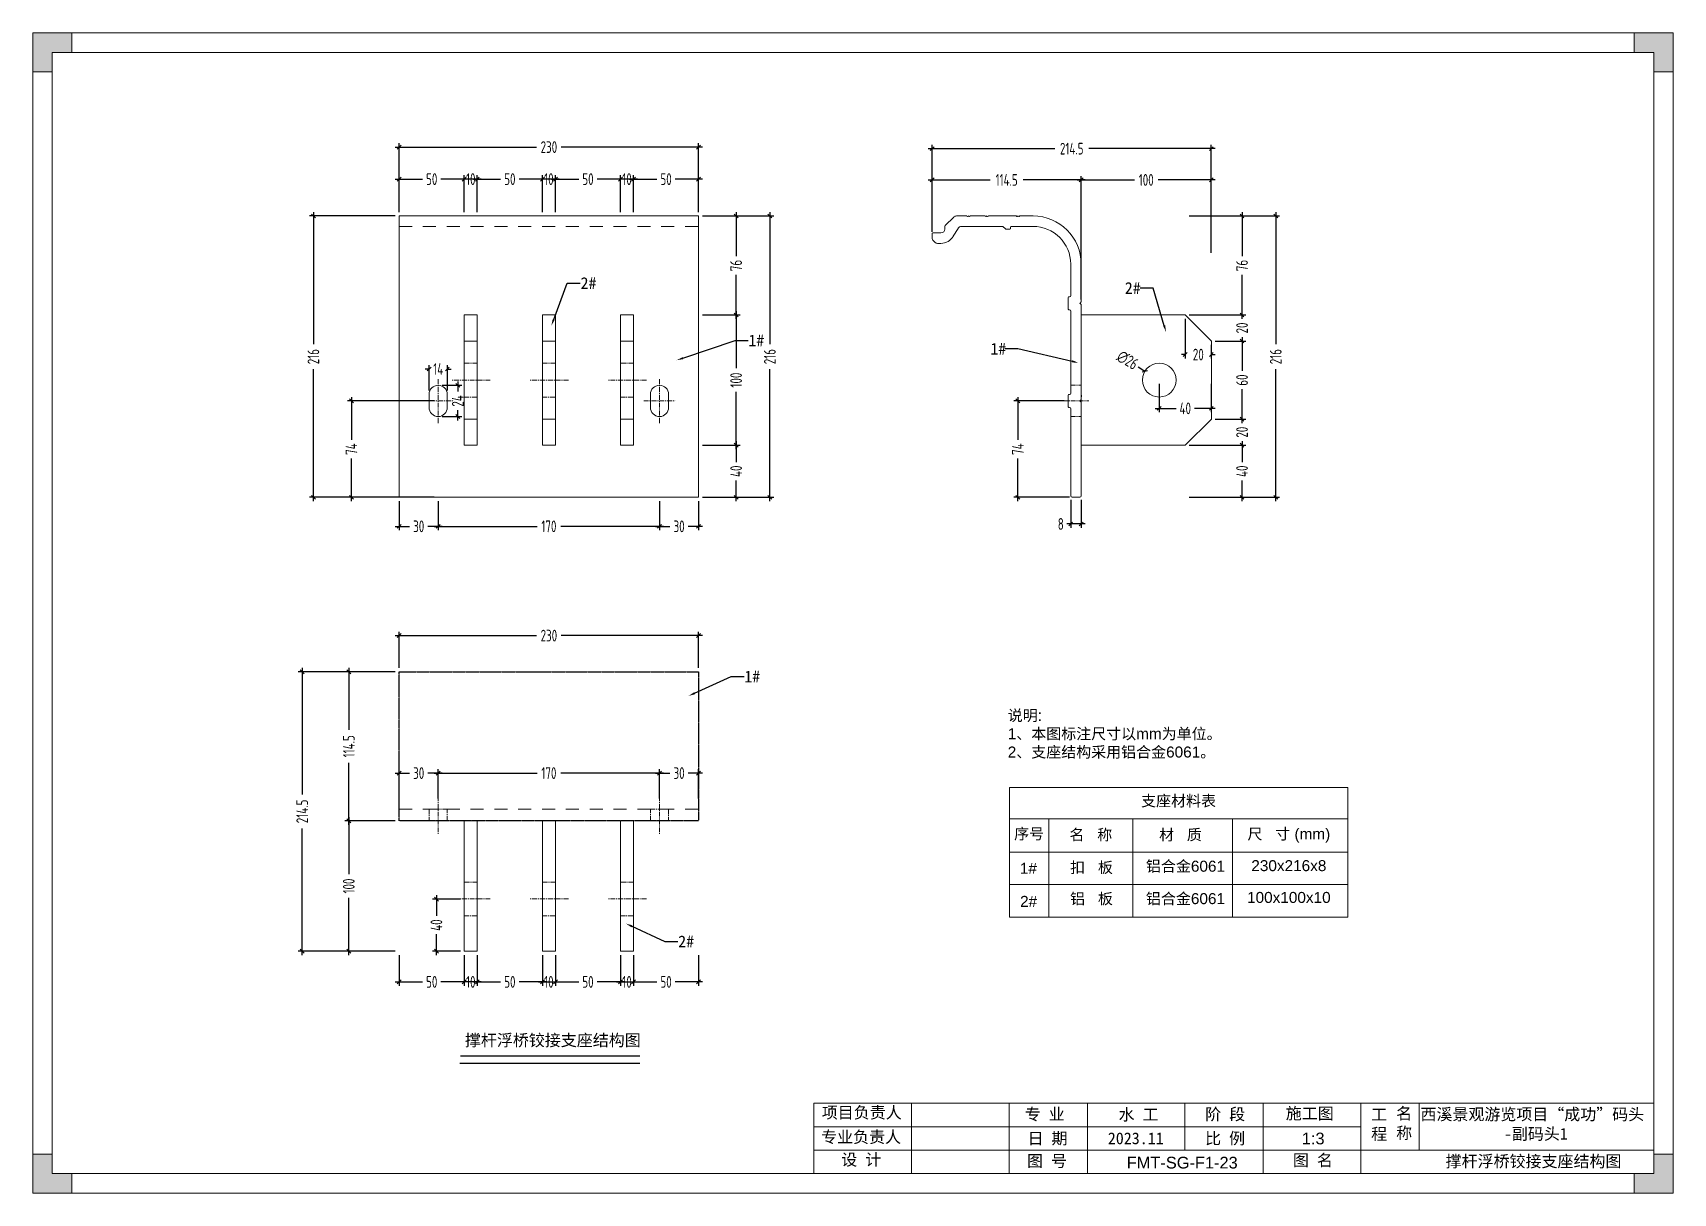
# Model space of a CAD drawing. Header units: millimetres. Extents: x 136606 to 1229059, y 82794 to 127566.
# Drawn here: x 956499 to 957759, y 126455 to 127346 of the extents above; entities that cross this region are included whole.
import ezdxf
from ezdxf import colors
from ezdxf.entities.mleader import LeaderData, LeaderLine
from ezdxf.math import Vec2, Vec3

# ---------------------------------------------------------------- set-up
doc = ezdxf.new("R2010")
doc.units = ezdxf.units.MM
for name, pattern in [('CENTER', [0.6, 0.375, -0.075, 0.075, -0.075]), ('CENTER2', [28.575, 19.05, -3.175, 3.175, -3.175]), ('DASH', [0.35, 0.25, -0.1])]:
    doc.linetypes.add(name, pattern=pattern)
doc.layers.add('HR-dimension', color=9, linetype='Continuous')
doc.layers.add('标注', color=9, linetype='Continuous')
for name, color, linetype, lineweight in [('加强板', 140, 'Continuous', 18), ('图框', 7, 'Continuous', 13), ('型材', 7, 'Continuous', 15), ('扣板', 7, 'Continuous', 9), ('文本', 3, 'Continuous', 13), ('结构', 4, 'Continuous', 18), ('虚线', 1, 'CENTER2', 0)]:
    doc.layers.add(name, color=color, linetype=linetype, lineweight=lineweight)
doc.styles.add('Arial', font='arial.ttf')
doc.styles.add('hztxt', font='ros1.shx', dxfattribs={"width": 0.8, "bigfont": 'hztxt.shx'})
doc.styles.get("Standard").update_dxf_attribs({"font": 'arial.ttf'})
doc.dimstyles.new('DIM-3', dxfattribs={"dimscale": 3, "dimtxt": 3, "dimasz": 1, "dimexe": 1, "dimexo": 1, "dimgap": 1, "dimtad": 0, "dimdec": 1, "dimrnd": 0.0005, "dimzin": 9, "dimdsep": 46, "dimtxsty": 'hztxt', "dimblk": 'OBLIQUE', "dimcen": 0, "dimdle": 1, "dimclrd": 9, "dimclre": 9, "dimclrt": 2, "dimazin": 2, "dimtfac": 1, "dimtdec": 1, "dimtofl": 0, "dimtmove": 0, "dimatfit": 3, "dimfxl": 1, "dimarcsym": 2})

msp = doc.modelspace()

# ---------------------------------------------------------------- texts
at = {"layer": '文本', "style": 'Arial'}
for p in [(957354.1949, 126701.5065), (957354.1949, 126676.6101)]:
    msp.add_text('铝合金6061', height=8.4375, dxfattribs=at).set_placement(p)
at = {"layer": '文本', "insert": (957248.0305, 126825.7432), "char_height": 8.4375, "attachment_point": 1, "style": 'Arial'}
msp.add_mtext_dynamic_manual_height_columns('{\\fSimSun|b0|i0|c134|p2;说明}:\\P1{\\fSimSun|b0|i0|c134|p2;、本图标注尺寸以}mm{\\fSimSun|b0|i0|c134|p2;为单位。\\P}2{\\fSimSun|b0|i0|c134|p2;、支座结构采用铝合金}6061{\\fSimSun|b0|i0|c134|p2;。}', width=203.497461, gutter_width=12.5, heights=[0], dxfattribs=at)
at = {"layer": '文本', "char_height": 8.4375, "attachment_point": 5, "style": 'Arial'}
for s, insert in [('支座材料表', (957379.2493, 126755.442)), ('序号', (957264.4959, 126730.1481)), ('名   称', (957311.8518, 126729.4334)), ('材   质', (957380.714, 126729.4334)), ('尺   寸 (mm)', (957463.9613, 126729.2494)), ('1#', (957263.9188, 126704.1146)), ('扣   板', (957312.3978, 126704.3217)), ('230x216x8', (957463.9613, 126706.0887)), ('2#', (957264.0694, 126678.7232)), ('铝   板', (957312.3978, 126680.3241)), ('100x100x10', (957463.9613, 126681.6767))]:
    msp.add_mtext(s, dxfattribs=dict(at, insert=insert))
at = {"layer": '文本', "color": 6, "char_height": 9, "attachment_point": 1, "style": 'Arial'}
for s, width, gutter_width, heights, insert in [('撑杆浮桥铰接支座结构图', 164.493338, 1.4062, [0], (956831.0927, 126576.6284)), ('1:3', 19.702496, 1.4062, [0], (957473.9354, 126501.1484)), ('{\\C256;FMT-SG-F1-23}', 69.470087, 0, [9.4744], (957339.4607, 126482.6042)), ('撑杆浮桥铰接支座结构图', 164.493338, 1.4062, [0], (957584.4105, 126483.6736))]:
    msp.add_mtext_dynamic_manual_height_columns(s, width=width, gutter_width=gutter_width, heights=heights, dxfattribs=dict(at, insert=insert))

# ---------------------------------------------------------------- blocks, each defined once
blk = doc.blocks.new('GW-TK')
at = {"layer": '图框', "linetype": 'Continuous', "lineweight": 0}
h = blk.add_hatch(color=256, dxfattribs=at)
h.dxf.hatch_style = 1
h.paths.add_polyline_path([(927183.55, 464715.01), (927183.55, 464705.01), (927188.55, 464705.01), (927188.55, 464710.01), (927193.56, 464710.01), (927193.56, 464715.01)])
h = blk.add_hatch(color=256, dxfattribs=at)
h.dxf.hatch_style = 1
h.paths.add_polyline_path([(927593.55, 464715.01), (927593.55, 464710.01), (927598.55, 464710.01), (927598.55, 464705.01), (927603.55, 464705.01), (927603.55, 464715.01)])
h = blk.add_hatch(color=256, dxfattribs=at)
h.dxf.hatch_style = 1
h.paths.add_polyline_path([(927193.56, 464418.01), (927193.56, 464423.01), (927188.55, 464423.01), (927188.55, 464428.01), (927183.55, 464428.01), (927183.55, 464418.01)])
h = blk.add_hatch(color=256, dxfattribs=at)
h.dxf.hatch_style = 1
h.paths.add_polyline_path([(927603.55, 464418.01), (927603.55, 464428.01), (927598.55, 464428.01), (927598.55, 464423.01), (927593.55, 464423.01), (927593.55, 464418.01)])
at = {"layer": '图框', "linetype": 'Continuous'}
for p, q in [((927383.55, 464441.02), (927383.55, 464423.01)), ((927408.55, 464441.02), (927408.55, 464423.01)), ((927433.55, 464441.02), (927433.55, 464423.01)), ((927453.55, 464441.02), (927453.55, 464423.01)), ((927478.55, 464441.02), (927478.55, 464429.01)), ((927498.55, 464441.02), (927498.55, 464423.01)), ((927523.55, 464441.02), (927523.55, 464423.01)), ((927538.55, 464441.02), (927538.55, 464429.01)), ((927383.55, 464435.01), (927523.55, 464435.01)), ((927451.56, 464429.01), (927383.55, 464429.01)), ((927383.55, 464429.01), (927598.55, 464429.01))]:
    blk.add_line(p, q, dxfattribs=at)
at = {"layer": '图框', "linetype": 'Continuous', "lineweight": 0}
for points in [[(927188.55, 464705.01), (927188.55, 464710.01), (927193.56, 464710.01), (927193.56, 464715.01), (927183.55, 464715.01), (927183.55, 464705.01)], [(927598.55, 464705.01), (927598.55, 464710.01), (927593.55, 464710.01), (927593.55, 464715.01), (927603.55, 464715.01), (927603.55, 464705.01)], [(927188.55, 464428.01), (927188.55, 464423.01), (927193.56, 464423.01), (927193.56, 464418.01), (927183.55, 464418.01), (927183.55, 464428.01)], [(927598.55, 464428.01), (927598.55, 464423.01), (927593.55, 464423.01), (927593.55, 464418.01), (927603.55, 464418.01), (927603.55, 464428.01)]]:
    blk.add_lwpolyline(points, close=True, dxfattribs=at)
at = {"layer": '图框'}
for points in [[(927183.55, 464715.01), (927603.55, 464715.01), (927603.55, 464418.01), (927183.55, 464418.01)], [(927188.55, 464710.01), (927598.55, 464710.01), (927598.55, 464423.01), (927188.55, 464423.01)]]:
    blk.add_lwpolyline(points, close=True, dxfattribs=at)
at = {"layer": '图框', "linetype": 'Continuous'}
blk.add_lwpolyline([(927383.55, 464441.02), (927598.55, 464441.02)], dxfattribs=at)
at = {"layer": '图框', "linetype": 'Continuous', "char_height": 3, "attachment_point": 1}
for s, width, heights, insert in [('{\\fSimSun|b0|i0|c134|p2;项目负责人}', 26.0225, [0], (927385.56, 464440.15)), ('{\\fSimSun|b0|i0|c134|p2;专 业}', 12.8345, [0], (927437.53, 464439.73)), ('{\\fSimSun|b0|i0|c134|p2;阶 段}', 17.4775, [0], (927483.73, 464439.73)), ('{\\fSimSun|b0|i0|c134|p2;工 程}', 5.2119, [0], (927526.21, 464439.66)), ('{\\fSimSun|b0|i0|c134|p2;名 称}', 5.2119, [0], (927532.62, 464439.93)), ('{\\fSimSun|b0|i0|c134|p2;专业负责人}', 24.6361, [2.04], (927385.39, 464433.9)), ('{\\fSimSun|b0|i0|c134|p2;日 期}', 11.224, [0], (927438.25, 464433.55)), ('{\\fSimSun|b0|i0|c134|p2;比 例}', 10.9146, [0], (927483.71, 464433.55)), ('{\\fSimSun|b0|i0|c134|p2;设 计}', 16.2353, [0], (927390.55, 464428.09)), ('{\\fSimSun|b0|i0|c134|p2;图 号}', 23.6261, [0], (927438.11, 464427.75)), ('{\\fSimSun|b0|i0|c134|p2;图 名}', 12.066, [0], (927506.19, 464427.94))]:
    blk.add_mtext_dynamic_manual_height_columns(s, width=width, gutter_width=17.5, heights=heights, dxfattribs=dict(at, insert=insert))
at = {"layer": '图框', "color": 3, "linetype": 'Continuous', "char_height": 3, "attachment_point": 1}
for s, width, insert in [('{\\fSimSun|b0|i0|c134|p2;水 工}', 11.224, (927461.55, 464439.63)), ('\\pt9;{\\fSimSun|b0|i0|c134|p2;施工图}', 18.6303, (927504.36, 464439.94)), ('\\pi0.39911,t9.39911;{\\fSimSun|b0|i0|c134|p2;西溪景观游览项目“成功”码头\\P\\pi21.75744,t30.75744;-副码头1}', 60.0149, (927538.45, 464439.71)), ('{\\fSimSun|b0|i0|c134|p2;2023.11}', 11.224, (927458.8, 464433.55))]:
    blk.add_mtext_dynamic_manual_height_columns(s, width=width, gutter_width=17.5, heights=[0], dxfattribs=dict(at, insert=insert))
blk = doc.blocks.new('_Oblique')
at = {"color": 0, "linetype": 'ByBlock', "lineweight": -2}
blk.add_line((-0.5, -0.5), (0.5, 0.5), dxfattribs=at)
blk = doc.blocks.new('*D2326')
at = {"layer": 'Defpoints', "color": 0, "ltscale": 10, "transparency": 16777216}
for p in [(956714.7, 127205), (956780.6, 127205), (956780.6, 126989)]:
    blk.add_point(p, dxfattribs=at)
at = {"layer": 'HR-dimension', "color": 9, "lineweight": -2, "ltscale": 10, "transparency": 16777216}
for p, q in [((956777.6, 127205), (956711.7, 127205)), ((956714.7, 127208), (956714.7, 127106.5)), ((956714.7, 126986), (956714.7, 127087.5)), ((956777.6, 126989), (956711.7, 126989))]:
    blk.add_line(p, q, dxfattribs=at)
at = {"layer": 'HR-dimension', "color": 9, "lineweight": -2, "ltscale": 10, "transparency": 16777216, "xscale": 3, "yscale": 3, "zscale": 3}
for p, rotation in [((956714.7, 127205), 90), ((956714.7, 126989), 270)]:
    blk.add_blockref('_Oblique', p, dxfattribs=dict(at, rotation=rotation))
at = {"layer": 'HR-dimension', "color": 2, "ltscale": 10, "transparency": 16777216, "insert": (956714.7, 127097), "char_height": 9, "attachment_point": 5, "rotation": 90, "style": 'hztxt'}
blk.add_mtext('216', dxfattribs=at)
blk = doc.blocks.new('*D2327')
at = {"layer": 'Defpoints', "color": 0, "ltscale": 10, "transparency": 16777216}
for p in [(956780.6, 127257.9), (956780.6, 127205), (957010.6, 127205)]:
    blk.add_point(p, dxfattribs=at)
at = {"layer": 'HR-dimension', "color": 9, "lineweight": -2, "ltscale": 10, "transparency": 16777216}
for p, q in [((956780.6, 127208), (956780.6, 127260.9)), ((957010.6, 127208), (957010.6, 127260.9)), ((956777.6, 127257.9), (956886.1, 127257.9)), ((957013.6, 127257.9), (956905.1, 127257.9))]:
    blk.add_line(p, q, dxfattribs=at)
at = {"layer": 'HR-dimension', "color": 9, "lineweight": -2, "ltscale": 10, "transparency": 16777216, "xscale": 3, "yscale": 3, "zscale": 3, "rotation": 180}
blk.add_blockref('_Oblique', (956780.6, 127257.9), dxfattribs=at)
at = {"layer": 'HR-dimension', "color": 9, "lineweight": -2, "ltscale": 10, "transparency": 16777216, "xscale": 3, "yscale": 3, "zscale": 3}
blk.add_blockref('_Oblique', (957010.6, 127257.9), dxfattribs=at)
at = {"layer": 'HR-dimension', "color": 2, "ltscale": 10, "transparency": 16777216, "insert": (956895.6, 127257.9), "char_height": 9, "attachment_point": 5, "style": 'hztxt'}
blk.add_mtext('230', dxfattribs=at)
blk = doc.blocks.new('*D2328')
at = {"layer": 'Defpoints', "color": 0, "ltscale": 10, "transparency": 16777216}
for p in [(956780.6, 126740.5), (956741.9, 126640.5), (956780.6, 126640.5)]:
    blk.add_point(p, dxfattribs=at)
at = {"layer": 'HR-dimension', "color": 9, "lineweight": -2, "ltscale": 10, "transparency": 16777216}
for p, q in [((956741.9, 126743.5), (956741.9, 126699.7)), ((956777.6, 126740.5), (956738.9, 126740.5)), ((956741.9, 126637.5), (956741.9, 126681.4)), ((956777.6, 126640.5), (956738.9, 126640.5))]:
    blk.add_line(p, q, dxfattribs=at)
at = {"layer": 'HR-dimension', "color": 9, "lineweight": -2, "ltscale": 10, "transparency": 16777216, "xscale": 3, "yscale": 3, "zscale": 3}
for p, rotation in [((956741.9, 126740.5), 90), ((956741.9, 126640.5), 270)]:
    blk.add_blockref('_Oblique', p, dxfattribs=dict(at, rotation=rotation))
at = {"layer": 'HR-dimension', "color": 2, "ltscale": 10, "transparency": 16777216, "insert": (956741.9, 126690.5), "char_height": 9, "attachment_point": 5, "rotation": 90, "style": 'hztxt'}
blk.add_mtext('100', dxfattribs=at)
blk = doc.blocks.new('*D2318')
at = {"layer": 'Defpoints', "color": 0, "ltscale": 10, "transparency": 16777216}
for p in [(956706.1, 126855), (956780.6, 126855), (956780.6, 126640.5)]:
    blk.add_point(p, dxfattribs=at)
at = {"layer": 'HR-dimension', "color": 9, "lineweight": -2, "ltscale": 10, "transparency": 16777216}
for p, q in [((956706.1, 126858), (956706.1, 126760.9)), ((956777.6, 126855), (956703.1, 126855)), ((956706.1, 126637.5), (956706.1, 126734.7)), ((956777.6, 126640.5), (956703.1, 126640.5))]:
    blk.add_line(p, q, dxfattribs=at)
at = {"layer": 'HR-dimension', "color": 9, "lineweight": -2, "ltscale": 10, "transparency": 16777216, "xscale": 3, "yscale": 3, "zscale": 3}
for p, rotation in [((956706.1, 126855), 90), ((956706.1, 126640.5), 270)]:
    blk.add_blockref('_Oblique', p, dxfattribs=dict(at, rotation=rotation))
at = {"layer": 'HR-dimension', "color": 2, "ltscale": 10, "transparency": 16777216, "insert": (956706.1, 126747.8), "char_height": 9, "attachment_point": 5, "rotation": 90, "style": 'hztxt'}
blk.add_mtext('214.5', dxfattribs=at)
blk = doc.blocks.new('*D2281')
at = {"color": 9, "lineweight": -2, "transparency": 16777216}
for p, q in [((956777.6, 126882.8), (956886.1, 126882.8)), ((956780.6, 126858), (956780.6, 126885.8)), ((957013.6, 126882.8), (956905.1, 126882.8)), ((957010.6, 126858), (957010.6, 126885.8))]:
    blk.add_line(p, q, dxfattribs=at)
at = {"layer": 'Defpoints', "color": 0, "transparency": 16777216}
for p in [(956780.6, 126882.8), (956780.6, 126855), (957010.6, 126855)]:
    blk.add_point(p, dxfattribs=at)
at = {"color": 9, "lineweight": -2, "transparency": 16777216, "xscale": 3, "yscale": 3, "zscale": 3, "rotation": 180}
blk.add_blockref('_Oblique', (956780.6, 126882.8), dxfattribs=at)
at = {"color": 9, "lineweight": -2, "transparency": 16777216, "xscale": 3, "yscale": 3, "zscale": 3}
blk.add_blockref('_Oblique', (957010.6, 126882.8), dxfattribs=at)
at = {"color": 2, "transparency": 16777216, "insert": (956895.6, 126882.8), "char_height": 9, "attachment_point": 5, "style": 'hztxt'}
blk.add_mtext('230', dxfattribs=at)
blk = doc.blocks.new('*D2282')
at = {"layer": 'Defpoints', "color": 0, "ltscale": 10, "transparency": 16777216}
for p in [(957294.4, 127063), (957255.8, 126989), (957298.4, 126989)]:
    blk.add_point(p, dxfattribs=at)
at = {"layer": 'HR-dimension', "color": 9, "lineweight": -2, "ltscale": 10, "transparency": 16777216}
for p, q in [((957291.4, 127063), (957252.8, 127063)), ((957255.8, 127066), (957255.8, 127033.2)), ((957255.8, 126986), (957255.8, 127018.8)), ((957295.4, 126989), (957252.8, 126989))]:
    blk.add_line(p, q, dxfattribs=at)
at = {"layer": 'HR-dimension', "color": 9, "lineweight": -2, "ltscale": 10, "transparency": 16777216, "xscale": 3, "yscale": 3, "zscale": 3}
for p, rotation in [((957255.8, 127063), 90), ((957255.8, 126989), 270)]:
    blk.add_blockref('_Oblique', p, dxfattribs=dict(at, rotation=rotation))
at = {"layer": 'HR-dimension', "color": 2, "ltscale": 10, "transparency": 16777216, "insert": (957255.8, 127026), "char_height": 9, "attachment_point": 5, "rotation": 90, "style": 'hztxt'}
blk.add_mtext('74', dxfattribs=at)
blk = doc.blocks.new('*D2283')
at = {"color": 9, "lineweight": -2, "transparency": 16777216}
for p, q in [((957189.9, 127192.9), (957189.9, 127235.7)), ((957304.4, 127141), (957304.4, 127235.7)), ((957186.9, 127232.7), (957234.5, 127232.7)), ((957307.4, 127232.7), (957259.9, 127232.7))]:
    blk.add_line(p, q, dxfattribs=at)
at = {"layer": 'Defpoints', "color": 0, "transparency": 16777216}
for p in [(957189.9, 127232.7), (957189.9, 127189.9), (957304.4, 127138)]:
    blk.add_point(p, dxfattribs=at)
at = {"color": 9, "lineweight": -2, "transparency": 16777216, "xscale": 3, "yscale": 3, "zscale": 3, "rotation": 180}
blk.add_blockref('_Oblique', (957189.9, 127232.7), dxfattribs=at)
at = {"color": 9, "lineweight": -2, "transparency": 16777216, "xscale": 3, "yscale": 3, "zscale": 3}
blk.add_blockref('_Oblique', (957304.4, 127232.7), dxfattribs=at)
at = {"color": 2, "transparency": 16777216, "insert": (957247.2, 127232.7), "char_height": 9, "attachment_point": 5, "style": 'hztxt'}
blk.add_mtext('114.5', dxfattribs=at)
blk = doc.blocks.new('*D2284')
at = {"color": 9, "lineweight": -2, "transparency": 16777216}
for p, q in [((957304.4, 127141), (957304.4, 127235.7)), ((957404.4, 127176.8), (957404.4, 127235.7)), ((957301.4, 127232.7), (957345.3, 127232.7)), ((957407.4, 127232.7), (957363.6, 127232.7))]:
    blk.add_line(p, q, dxfattribs=at)
at = {"layer": 'Defpoints', "color": 0, "transparency": 16777216}
for p in [(957304.4, 127232.7), (957404.4, 127173.8), (957304.4, 127138)]:
    blk.add_point(p, dxfattribs=at)
at = {"color": 9, "lineweight": -2, "transparency": 16777216, "xscale": 3, "yscale": 3, "zscale": 3, "rotation": 180}
blk.add_blockref('_Oblique', (957304.4, 127232.7), dxfattribs=at)
at = {"color": 9, "lineweight": -2, "transparency": 16777216, "xscale": 3, "yscale": 3, "zscale": 3}
blk.add_blockref('_Oblique', (957404.4, 127232.7), dxfattribs=at)
at = {"color": 2, "transparency": 16777216, "insert": (957354.4, 127232.7), "char_height": 9, "attachment_point": 5, "style": 'hztxt'}
blk.add_mtext('100', dxfattribs=at)
blk = doc.blocks.new('*D2285')
at = {"color": 9, "lineweight": -2, "transparency": 16777216}
for p, q in [((957189.9, 127192.9), (957189.9, 127259.7)), ((957404.4, 127181.1), (957404.4, 127259.7)), ((957186.9, 127256.7), (957284.1, 127256.7)), ((957407.4, 127256.7), (957310.3, 127256.7))]:
    blk.add_line(p, q, dxfattribs=at)
at = {"layer": 'Defpoints', "color": 0, "transparency": 16777216}
for p in [(957404.4, 127256.7), (957189.9, 127189.9), (957404.4, 127178.1)]:
    blk.add_point(p, dxfattribs=at)
at = {"color": 9, "lineweight": -2, "transparency": 16777216, "xscale": 3, "yscale": 3, "zscale": 3, "rotation": 180}
blk.add_blockref('_Oblique', (957189.9, 127256.7), dxfattribs=at)
at = {"color": 9, "lineweight": -2, "transparency": 16777216, "xscale": 3, "yscale": 3, "zscale": 3}
blk.add_blockref('_Oblique', (957404.4, 127256.7), dxfattribs=at)
at = {"color": 2, "transparency": 16777216, "insert": (957297.2, 127256.7), "char_height": 9, "attachment_point": 5, "style": 'hztxt'}
blk.add_mtext('214.5', dxfattribs=at)
blk = doc.blocks.new('*U2279')
at = {"layer": '虚线', "color": 252}
blk.add_lwpolyline([(0, -5), (0, 5)], dxfattribs=at)
blk = doc.blocks.new('*U2280')
at = {"color": 0, "linetype": 'ByBlock', "lineweight": -2, "transparency": 16777216}
for p in [(0, 219.6), (0, 201.3), (0, 183), (0, 164.7), (0, 146.4), (0, 128.1), (0, 109.8), (0, 91.5), (0, 73.2), (0, 54.9), (0, 36.6), (0, 18.3), (0, 0)]:
    blk.add_blockref('*U2279', p, dxfattribs=at)
blk = doc.blocks.new('*U2275')
at = {"layer": '虚线', "color": 252}
blk.add_lwpolyline([(0, -5), (0, 5)], dxfattribs=at)
blk = doc.blocks.new('*U2276')
at = {"color": 0, "linetype": 'ByBlock', "lineweight": -2, "transparency": 16777216}
for p in [(0, 219.6), (0, 201.3), (0, 183), (0, 164.7), (0, 146.4), (0, 128.1), (0, 109.8), (0, 91.5), (0, 73.2), (0, 54.9), (0, 36.6), (0, 18.3), (0, 0)]:
    blk.add_blockref('*U2275', p, dxfattribs=at)
blk = doc.blocks.new('*D2286')
at = {"layer": 'Defpoints', "color": 0, "ltscale": 10, "transparency": 16777216}
for p in [(957010.6, 127233.3), (956960.6, 127205), (957010.6, 127205)]:
    blk.add_point(p, dxfattribs=at)
at = {"layer": 'HR-dimension', "color": 9, "lineweight": -2, "ltscale": 10, "transparency": 16777216}
for p, q in [((956960.6, 127208), (956960.6, 127236.3)), ((957010.6, 127208), (957010.6, 127236.3)), ((956957.6, 127233.3), (956978.5, 127233.3)), ((957013.6, 127233.3), (956992.7, 127233.3))]:
    blk.add_line(p, q, dxfattribs=at)
at = {"layer": 'HR-dimension', "color": 9, "lineweight": -2, "ltscale": 10, "transparency": 16777216, "xscale": 3, "yscale": 3, "zscale": 3, "rotation": 180}
blk.add_blockref('_Oblique', (956960.6, 127233.3), dxfattribs=at)
at = {"layer": 'HR-dimension', "color": 9, "lineweight": -2, "ltscale": 10, "transparency": 16777216, "xscale": 3, "yscale": 3, "zscale": 3}
blk.add_blockref('_Oblique', (957010.6, 127233.3), dxfattribs=at)
at = {"layer": 'HR-dimension', "color": 2, "ltscale": 10, "transparency": 16777216, "insert": (956985.6, 127233.3), "char_height": 9, "attachment_point": 5, "style": 'hztxt'}
blk.add_mtext('50', dxfattribs=at)
blk = doc.blocks.new('*D2287')
at = {"color": 9, "lineweight": -2, "transparency": 16777216}
for p, q in [((956741.9, 126858), (956741.9, 126810.5)), ((956777.6, 126855), (956738.9, 126855)), ((956741.9, 126737.5), (956741.9, 126785.1)), ((956777.6, 126740.5), (956738.9, 126740.5))]:
    blk.add_line(p, q, dxfattribs=at)
at = {"layer": 'Defpoints', "color": 0, "transparency": 16777216}
for p in [(956741.9, 126855), (956780.6, 126855), (956780.6, 126740.5)]:
    blk.add_point(p, dxfattribs=at)
at = {"color": 9, "lineweight": -2, "transparency": 16777216, "xscale": 3, "yscale": 3, "zscale": 3}
for p, rotation in [((956741.9, 126855), 90), ((956741.9, 126740.5), 270)]:
    blk.add_blockref('_Oblique', p, dxfattribs=dict(at, rotation=rotation))
at = {"color": 2, "transparency": 16777216, "insert": (956741.9, 126797.8), "char_height": 9, "attachment_point": 5, "rotation": 90, "style": 'hztxt'}
blk.add_mtext('114.5', dxfattribs=at)
blk = doc.blocks.new('*D2288')
at = {"color": 9, "lineweight": -2, "transparency": 16777216}
for p, q in [((956780.6, 126986), (956780.6, 126963.7)), ((956810.6, 126986), (956810.6, 126963.7)), ((956777.6, 126966.7), (956788.5, 126966.7)), ((956813.6, 126966.7), (956802.7, 126966.7))]:
    blk.add_line(p, q, dxfattribs=at)
at = {"layer": 'Defpoints', "color": 0, "transparency": 16777216}
for p in [(956780.6, 126989), (956810.6, 126989), (956780.6, 126966.7)]:
    blk.add_point(p, dxfattribs=at)
at = {"color": 9, "lineweight": -2, "transparency": 16777216, "xscale": 3, "yscale": 3, "zscale": 3, "rotation": 180}
blk.add_blockref('_Oblique', (956780.6, 126966.7), dxfattribs=at)
at = {"color": 9, "lineweight": -2, "transparency": 16777216, "xscale": 3, "yscale": 3, "zscale": 3}
blk.add_blockref('_Oblique', (956810.6, 126966.7), dxfattribs=at)
at = {"color": 2, "transparency": 16777216, "insert": (956795.6, 126966.7), "char_height": 9, "attachment_point": 5, "style": 'hztxt'}
blk.add_mtext('30', dxfattribs=at)
blk = doc.blocks.new('*D2289')
at = {"color": 9, "lineweight": -2, "transparency": 16777216}
for p, q in [((956810.6, 126986), (956810.6, 126963.7)), ((956980.6, 126986), (956980.6, 126963.7)), ((956807.6, 126966.7), (956886.5, 126966.7)), ((956983.6, 126966.7), (956904.7, 126966.7))]:
    blk.add_line(p, q, dxfattribs=at)
at = {"layer": 'Defpoints', "color": 0, "transparency": 16777216}
for p in [(956810.6, 126989), (956980.6, 126989), (956980.6, 126966.7)]:
    blk.add_point(p, dxfattribs=at)
at = {"color": 9, "lineweight": -2, "transparency": 16777216, "xscale": 3, "yscale": 3, "zscale": 3, "rotation": 180}
blk.add_blockref('_Oblique', (956810.6, 126966.7), dxfattribs=at)
at = {"color": 9, "lineweight": -2, "transparency": 16777216, "xscale": 3, "yscale": 3, "zscale": 3}
blk.add_blockref('_Oblique', (956980.6, 126966.7), dxfattribs=at)
at = {"color": 2, "transparency": 16777216, "insert": (956895.6, 126966.7), "char_height": 9, "attachment_point": 5, "style": 'hztxt'}
blk.add_mtext('170', dxfattribs=at)
blk = doc.blocks.new('*D2290')
at = {"color": 9, "lineweight": -2, "transparency": 16777216}
for p, q in [((956980.6, 126986), (956980.6, 126963.7)), ((957010.6, 126986), (957010.6, 126963.7)), ((956977.6, 126966.7), (956988.5, 126966.7)), ((957013.6, 126966.7), (957002.7, 126966.7))]:
    blk.add_line(p, q, dxfattribs=at)
at = {"layer": 'Defpoints', "color": 0, "transparency": 16777216}
for p in [(956980.6, 126989), (957010.6, 126989), (957010.6, 126966.7)]:
    blk.add_point(p, dxfattribs=at)
at = {"color": 9, "lineweight": -2, "transparency": 16777216, "xscale": 3, "yscale": 3, "zscale": 3, "rotation": 180}
blk.add_blockref('_Oblique', (956980.6, 126966.7), dxfattribs=at)
at = {"color": 9, "lineweight": -2, "transparency": 16777216, "xscale": 3, "yscale": 3, "zscale": 3}
blk.add_blockref('_Oblique', (957010.6, 126966.7), dxfattribs=at)
at = {"color": 2, "transparency": 16777216, "insert": (956995.6, 126966.7), "char_height": 9, "attachment_point": 5, "style": 'hztxt'}
blk.add_mtext('30', dxfattribs=at)
blk = doc.blocks.new('*D2291')
at = {"color": 9, "lineweight": -2, "transparency": 16777216}
for p, q in [((956813.6, 127075), (956828.6, 127075)), ((956825.6, 127078), (956825.6, 127070.2)), ((956813.6, 127051), (956828.6, 127051)), ((956825.6, 127048), (956825.6, 127055.8))]:
    blk.add_line(p, q, dxfattribs=at)
at = {"layer": 'Defpoints', "color": 0, "transparency": 16777216}
for p in [(956810.6, 127075), (956810.6, 127051), (956825.6, 127051)]:
    blk.add_point(p, dxfattribs=at)
at = {"color": 9, "lineweight": -2, "transparency": 16777216, "xscale": 3, "yscale": 3, "zscale": 3}
for p, rotation in [((956825.6, 127075), 90), ((956825.6, 127051), 270)]:
    blk.add_blockref('_Oblique', p, dxfattribs=dict(at, rotation=rotation))
at = {"color": 2, "transparency": 16777216, "insert": (956825.6, 127063), "char_height": 9, "attachment_point": 5, "rotation": 90, "style": 'hztxt'}
blk.add_mtext('24', dxfattribs=at)
blk = doc.blocks.new('*D2292')
at = {"color": 9, "lineweight": -2, "transparency": 16777216}
for p, q in [((956803.6, 127087.5), (956800.6, 127087.5)), ((956803.6, 127071), (956803.6, 127090.5)), ((956817.6, 127071), (956817.6, 127090.5)), ((956817.6, 127087.5), (956820.6, 127087.5))]:
    blk.add_line(p, q, dxfattribs=at)
at = {"layer": 'Defpoints', "color": 0, "transparency": 16777216}
for p in [(956803.6, 127087.5), (956803.6, 127068), (956817.6, 127068)]:
    blk.add_point(p, dxfattribs=at)
at = {"color": 9, "lineweight": -2, "transparency": 16777216, "xscale": 3, "yscale": 3, "zscale": 3}
blk.add_blockref('_Oblique', (956803.6, 127087.5), dxfattribs=at)
at = {"color": 9, "lineweight": -2, "transparency": 16777216, "xscale": 3, "yscale": 3, "zscale": 3, "rotation": 180}
blk.add_blockref('_Oblique', (956817.6, 127087.5), dxfattribs=at)
at = {"color": 2, "transparency": 16777216, "insert": (956810.6, 127087.5), "char_height": 9, "attachment_point": 5, "style": 'hztxt'}
blk.add_mtext('14', dxfattribs=at)
blk = doc.blocks.new('*U2277')
at = {"layer": '结构', "color": 4}
blk.add_lwpolyline([(-7, -5), (-7, 5, -1), (7, 5), (7, -5, -1)], format="xyb", close=True, dxfattribs=at)
at = {"layer": '虚线', "color": 1, "linetype": 'CENTER', "ltscale": 10}
for p, q in [((0, -17.1), (0, 17.1)), ((-12.1, 0), (12.1, 0))]:
    blk.add_line(p, q, dxfattribs=at)
blk = doc.blocks.new('*U2278')
at = {"color": 0, "linetype": 'ByBlock', "lineweight": -2, "transparency": 16777216}
for p in [(0, 0), (170, 0)]:
    blk.add_blockref('*U2277', p, dxfattribs=at)
blk = doc.blocks.new('*D2293')
at = {"color": 9, "lineweight": -2, "transparency": 16777216}
for p, q in [((956780.6, 126757.8), (956780.6, 126780.2)), ((956810.6, 126757.8), (956810.6, 126780.2)), ((956777.6, 126777.2), (956788.5, 126777.2)), ((956813.6, 126777.2), (956802.7, 126777.2))]:
    blk.add_line(p, q, dxfattribs=at)
at = {"layer": 'Defpoints', "color": 0, "transparency": 16777216}
for p in [(956780.6, 126777.2), (956780.6, 126754.8), (956810.6, 126754.8)]:
    blk.add_point(p, dxfattribs=at)
at = {"color": 9, "lineweight": -2, "transparency": 16777216, "xscale": 3, "yscale": 3, "zscale": 3, "rotation": 180}
blk.add_blockref('_Oblique', (956780.6, 126777.2), dxfattribs=at)
at = {"color": 9, "lineweight": -2, "transparency": 16777216, "xscale": 3, "yscale": 3, "zscale": 3}
blk.add_blockref('_Oblique', (956810.6, 126777.2), dxfattribs=at)
at = {"color": 2, "transparency": 16777216, "insert": (956795.6, 126777.2), "char_height": 9, "attachment_point": 5, "style": 'hztxt'}
blk.add_mtext('30', dxfattribs=at)
blk = doc.blocks.new('*D2294')
at = {"color": 9, "lineweight": -2, "transparency": 16777216}
for p, q in [((956810.6, 126757.8), (956810.6, 126780.2)), ((956980.6, 126757.8), (956980.6, 126780.2)), ((956807.6, 126777.2), (956886.5, 126777.2)), ((956983.6, 126777.2), (956904.7, 126777.2))]:
    blk.add_line(p, q, dxfattribs=at)
at = {"layer": 'Defpoints', "color": 0, "transparency": 16777216}
for p in [(956980.6, 126777.2), (956810.6, 126754.8), (956980.6, 126754.8)]:
    blk.add_point(p, dxfattribs=at)
at = {"color": 9, "lineweight": -2, "transparency": 16777216, "xscale": 3, "yscale": 3, "zscale": 3, "rotation": 180}
blk.add_blockref('_Oblique', (956810.6, 126777.2), dxfattribs=at)
at = {"color": 9, "lineweight": -2, "transparency": 16777216, "xscale": 3, "yscale": 3, "zscale": 3}
blk.add_blockref('_Oblique', (956980.6, 126777.2), dxfattribs=at)
at = {"color": 2, "transparency": 16777216, "insert": (956895.6, 126777.2), "char_height": 9, "attachment_point": 5, "style": 'hztxt'}
blk.add_mtext('170', dxfattribs=at)
blk = doc.blocks.new('*D2295')
at = {"color": 9, "lineweight": -2, "transparency": 16777216}
for p, q in [((956980.6, 126757.8), (956980.6, 126780.2)), ((957010.6, 126757.8), (957010.6, 126780.2)), ((956977.6, 126777.2), (956988.5, 126777.2)), ((957013.6, 126777.2), (957002.7, 126777.2))]:
    blk.add_line(p, q, dxfattribs=at)
at = {"layer": 'Defpoints', "color": 0, "transparency": 16777216}
for p in [(957010.6, 126777.2), (956980.6, 126754.8), (957010.6, 126754.8)]:
    blk.add_point(p, dxfattribs=at)
at = {"color": 9, "lineweight": -2, "transparency": 16777216, "xscale": 3, "yscale": 3, "zscale": 3, "rotation": 180}
blk.add_blockref('_Oblique', (956980.6, 126777.2), dxfattribs=at)
at = {"color": 9, "lineweight": -2, "transparency": 16777216, "xscale": 3, "yscale": 3, "zscale": 3}
blk.add_blockref('_Oblique', (957010.6, 126777.2), dxfattribs=at)
at = {"color": 2, "transparency": 16777216, "insert": (956995.6, 126777.2), "char_height": 9, "attachment_point": 5, "style": 'hztxt'}
blk.add_mtext('30', dxfattribs=at)
blk = doc.blocks.new('*D2296')
at = {"color": 9, "lineweight": -2, "transparency": 16777216}
for p, q in [((957296.4, 126987), (957296.4, 126965.5)), ((957304.4, 126987), (957304.4, 126965.5)), ((957296.4, 126968.5), (957293.4, 126968.5)), ((957307.4, 126968.5), (957296.4, 126968.5))]:
    blk.add_line(p, q, dxfattribs=at)
at = {"layer": 'Defpoints', "color": 0, "transparency": 16777216}
for p in [(957296.4, 126990), (957304.4, 126990), (957296.4, 126968.5)]:
    blk.add_point(p, dxfattribs=at)
at = {"color": 9, "lineweight": -2, "transparency": 16777216, "xscale": 3, "yscale": 3, "zscale": 3, "rotation": 180}
blk.add_blockref('_Oblique', (957296.4, 126968.5), dxfattribs=at)
at = {"color": 9, "lineweight": -2, "transparency": 16777216, "xscale": 3, "yscale": 3, "zscale": 3}
blk.add_blockref('_Oblique', (957304.4, 126968.5), dxfattribs=at)
at = {"color": 2, "transparency": 16777216, "insert": (957288.8, 126968.5), "char_height": 9, "attachment_point": 5, "style": 'hztxt'}
blk.add_mtext('8', dxfattribs=at)
blk = doc.blocks.new('*D2319')
at = {"color": 9, "lineweight": -2, "transparency": 16777216}
for p, q in [((957387.4, 127129), (957431, 127129)), ((957428, 127129), (957428, 127132)), ((957407.4, 127109), (957431, 127109)), ((957428, 127109), (957428, 127106))]:
    blk.add_line(p, q, dxfattribs=at)
at = {"layer": 'Defpoints', "color": 0, "transparency": 16777216}
for p in [(957384.4, 127129), (957404.4, 127109), (957428, 127109)]:
    blk.add_point(p, dxfattribs=at)
at = {"color": 9, "lineweight": -2, "transparency": 16777216, "xscale": 3, "yscale": 3, "zscale": 3}
for p, rotation in [((957428, 127129), 270), ((957428, 127109), 90)]:
    blk.add_blockref('_Oblique', p, dxfattribs=dict(at, rotation=rotation))
at = {"color": 2, "transparency": 16777216, "insert": (957428, 127119), "char_height": 9, "attachment_point": 5, "rotation": 90, "style": 'hztxt'}
blk.add_mtext('20', dxfattribs=at)
blk = doc.blocks.new('*D2320')
at = {"color": 9, "lineweight": -2, "transparency": 16777216}
for p, q in [((957407.4, 127109), (957431, 127109)), ((957428, 127112), (957428, 127086)), ((957428, 127046), (957428, 127072)), ((957407.4, 127049), (957431, 127049))]:
    blk.add_line(p, q, dxfattribs=at)
at = {"layer": 'Defpoints', "color": 0, "transparency": 16777216}
for p in [(957404.4, 127109), (957404.4, 127049), (957428, 127049)]:
    blk.add_point(p, dxfattribs=at)
at = {"color": 9, "lineweight": -2, "transparency": 16777216, "xscale": 3, "yscale": 3, "zscale": 3}
for p, rotation in [((957428, 127109), 90), ((957428, 127049), 270)]:
    blk.add_blockref('_Oblique', p, dxfattribs=dict(at, rotation=rotation))
at = {"color": 2, "transparency": 16777216, "insert": (957428, 127079), "char_height": 9, "attachment_point": 5, "rotation": 90, "style": 'hztxt'}
blk.add_mtext('60', dxfattribs=at)
blk = doc.blocks.new('*D2321')
at = {"color": 9, "lineweight": -2, "transparency": 16777216}
for p, q in [((957407.4, 127049), (957431, 127049)), ((957428, 127049), (957428, 127052)), ((957387.4, 127029), (957431, 127029)), ((957428, 127029), (957428, 127026))]:
    blk.add_line(p, q, dxfattribs=at)
at = {"layer": 'Defpoints', "color": 0, "transparency": 16777216}
for p in [(957404.4, 127049), (957384.4, 127029), (957428, 127029)]:
    blk.add_point(p, dxfattribs=at)
at = {"color": 9, "lineweight": -2, "transparency": 16777216, "xscale": 3, "yscale": 3, "zscale": 3}
for p, rotation in [((957428, 127049), 270), ((957428, 127029), 90)]:
    blk.add_blockref('_Oblique', p, dxfattribs=dict(at, rotation=rotation))
at = {"color": 2, "transparency": 16777216, "insert": (957428, 127039), "char_height": 9, "attachment_point": 5, "rotation": 90, "style": 'hztxt'}
blk.add_mtext('20', dxfattribs=at)
blk = doc.blocks.new('*D2297')
at = {"color": 9, "lineweight": -2, "transparency": 16777216}
for p, q in [((957384.4, 127126), (957384.4, 127095.6)), ((957384.4, 127098.6), (957381.4, 127098.6)), ((957404.4, 127106), (957404.4, 127095.6)), ((957404.4, 127098.6), (957407.4, 127098.6))]:
    blk.add_line(p, q, dxfattribs=at)
at = {"layer": 'Defpoints', "color": 0, "transparency": 16777216}
for p in [(957384.4, 127129), (957404.4, 127109), (957384.4, 127098.6)]:
    blk.add_point(p, dxfattribs=at)
at = {"color": 9, "lineweight": -2, "transparency": 16777216, "xscale": 3, "yscale": 3, "zscale": 3}
blk.add_blockref('_Oblique', (957384.4, 127098.6), dxfattribs=at)
at = {"color": 9, "lineweight": -2, "transparency": 16777216, "xscale": 3, "yscale": 3, "zscale": 3, "rotation": 180}
blk.add_blockref('_Oblique', (957404.4, 127098.6), dxfattribs=at)
at = {"color": 2, "transparency": 16777216, "insert": (957394.4, 127098.6), "char_height": 9, "attachment_point": 5, "style": 'hztxt'}
blk.add_mtext('20', dxfattribs=at)
blk = doc.blocks.new('*D2322')
at = {"color": 9, "lineweight": -2, "transparency": 16777216}
for p, q in [((957364.4, 127076), (957364.4, 127054.3)), ((957404.4, 127076), (957404.4, 127054.3)), ((957361.4, 127057.3), (957377.4, 127057.3)), ((957407.4, 127057.3), (957391.5, 127057.3))]:
    blk.add_line(p, q, dxfattribs=at)
at = {"layer": 'Defpoints', "color": 0, "transparency": 16777216}
for p in [(957364.4, 127079), (957404.4, 127079), (957404.4, 127057.3)]:
    blk.add_point(p, dxfattribs=at)
at = {"color": 9, "lineweight": -2, "transparency": 16777216, "xscale": 3, "yscale": 3, "zscale": 3, "rotation": 180}
blk.add_blockref('_Oblique', (957364.4, 127057.3), dxfattribs=at)
at = {"color": 9, "lineweight": -2, "transparency": 16777216, "xscale": 3, "yscale": 3, "zscale": 3}
blk.add_blockref('_Oblique', (957404.4, 127057.3), dxfattribs=at)
at = {"color": 2, "transparency": 16777216, "insert": (957384.4, 127057.3), "char_height": 9, "attachment_point": 5, "style": 'hztxt'}
blk.add_mtext('40', dxfattribs=at)
blk = doc.blocks.new('*D2298')
at = {"color": 9, "lineweight": -2, "transparency": 16777216}
for p, q in [((957387.4, 127205), (957431, 127205)), ((957428, 127208), (957428, 127174.1)), ((957428, 127126), (957428, 127159.9)), ((957387.4, 127129), (957431, 127129))]:
    blk.add_line(p, q, dxfattribs=at)
at = {"layer": 'Defpoints', "color": 0, "transparency": 16777216}
for p in [(957384.4, 127205), (957428, 127205), (957384.4, 127129)]:
    blk.add_point(p, dxfattribs=at)
at = {"color": 9, "lineweight": -2, "transparency": 16777216, "xscale": 3, "yscale": 3, "zscale": 3}
for p, rotation in [((957428, 127205), 90), ((957428, 127129), 270)]:
    blk.add_blockref('_Oblique', p, dxfattribs=dict(at, rotation=rotation))
at = {"color": 2, "transparency": 16777216, "insert": (957428, 127167), "char_height": 9, "attachment_point": 5, "rotation": 90, "style": 'hztxt'}
blk.add_mtext('76', dxfattribs=at)
blk = doc.blocks.new('*D2299')
at = {"color": 9, "lineweight": -2, "transparency": 16777216}
for p, q in [((957387.4, 127029), (957431, 127029)), ((957428, 127032), (957428, 127016.1)), ((957428, 126986), (957428, 127001.9)), ((957387.4, 126989), (957431, 126989))]:
    blk.add_line(p, q, dxfattribs=at)
at = {"layer": 'Defpoints', "color": 0, "transparency": 16777216}
for p in [(957384.4, 127029), (957384.4, 126989), (957428, 126989)]:
    blk.add_point(p, dxfattribs=at)
at = {"color": 9, "lineweight": -2, "transparency": 16777216, "xscale": 3, "yscale": 3, "zscale": 3}
for p, rotation in [((957428, 127029), 90), ((957428, 126989), 270)]:
    blk.add_blockref('_Oblique', p, dxfattribs=dict(at, rotation=rotation))
at = {"color": 2, "transparency": 16777216, "insert": (957428, 127009), "char_height": 9, "attachment_point": 5, "rotation": 90, "style": 'hztxt'}
blk.add_mtext('40', dxfattribs=at)
blk = doc.blocks.new('*D2323')
at = {"color": 9, "lineweight": -2, "transparency": 16777216}
blk.add_line((957348.3, 127089.1), (957353.4, 127085.9), dxfattribs=at)
at = {"layer": 'Defpoints', "color": 0, "transparency": 16777216}
for p in [(957353.4, 127085.9), (957375.5, 127072.1)]:
    blk.add_point(p, dxfattribs=at)
at = {"color": 9, "lineweight": -2, "transparency": 16777216, "xscale": 3, "yscale": 3, "zscale": 3, "rotation": 327.9095850339663}
blk.add_blockref('_Oblique', (957353.4, 127085.9), dxfattribs=at)
at = {"color": 2, "transparency": 16777216, "insert": (957340.1, 127094.3), "char_height": 9, "attachment_point": 5, "rotation": 327.9096, "style": 'hztxt'}
blk.add_mtext('∅26', dxfattribs=at)
blk = doc.blocks.new('*D2300')
at = {"color": 9, "lineweight": -2, "transparency": 16777216}
for p, q in [((957387.4, 127205), (957456.9, 127205)), ((957453.9, 127208), (957453.9, 127106.5)), ((957453.9, 126986), (957453.9, 127087.5)), ((957387.4, 126989), (957456.9, 126989))]:
    blk.add_line(p, q, dxfattribs=at)
at = {"layer": 'Defpoints', "color": 0, "transparency": 16777216}
for p in [(957384.4, 127205), (957384.4, 126989), (957453.9, 126989)]:
    blk.add_point(p, dxfattribs=at)
at = {"color": 9, "lineweight": -2, "transparency": 16777216, "xscale": 3, "yscale": 3, "zscale": 3}
for p, rotation in [((957453.9, 127205), 90), ((957453.9, 126989), 270)]:
    blk.add_blockref('_Oblique', p, dxfattribs=dict(at, rotation=rotation))
at = {"color": 2, "transparency": 16777216, "insert": (957453.9, 127097), "char_height": 9, "attachment_point": 5, "rotation": 90, "style": 'hztxt'}
blk.add_mtext('216', dxfattribs=at)
blk = doc.blocks.new('*D2301')
at = {"color": 9, "lineweight": -2, "transparency": 16777216}
for p, q in [((957013.6, 127129), (957042.4, 127129)), ((957039.4, 127132), (957039.4, 127088.1)), ((957039.4, 127026), (957039.4, 127069.9)), ((957013.6, 127029), (957042.4, 127029))]:
    blk.add_line(p, q, dxfattribs=at)
at = {"layer": 'Defpoints', "color": 0, "transparency": 16777216}
for p in [(957010.6, 127129), (957010.6, 127029), (957039.4, 127029)]:
    blk.add_point(p, dxfattribs=at)
at = {"color": 9, "lineweight": -2, "transparency": 16777216, "xscale": 3, "yscale": 3, "zscale": 3}
for p, rotation in [((957039.4, 127129), 90), ((957039.4, 127029), 270)]:
    blk.add_blockref('_Oblique', p, dxfattribs=dict(at, rotation=rotation))
at = {"color": 2, "transparency": 16777216, "insert": (957039.4, 127079), "char_height": 9, "attachment_point": 5, "rotation": 90, "style": 'hztxt'}
blk.add_mtext('100', dxfattribs=at)
blk = doc.blocks.new('*D2302')
at = {"color": 9, "lineweight": -2, "transparency": 16777216}
for p, q in [((957013.6, 127205), (957042.4, 127205)), ((957039.4, 127208), (957039.4, 127174.1)), ((957039.4, 127126), (957039.4, 127159.9)), ((957013.6, 127129), (957042.4, 127129))]:
    blk.add_line(p, q, dxfattribs=at)
at = {"layer": 'Defpoints', "color": 0, "transparency": 16777216}
for p in [(957010.6, 127205), (957039.4, 127205), (957010.6, 127129)]:
    blk.add_point(p, dxfattribs=at)
at = {"color": 9, "lineweight": -2, "transparency": 16777216, "xscale": 3, "yscale": 3, "zscale": 3}
for p, rotation in [((957039.4, 127205), 90), ((957039.4, 127129), 270)]:
    blk.add_blockref('_Oblique', p, dxfattribs=dict(at, rotation=rotation))
at = {"color": 2, "transparency": 16777216, "insert": (957039.4, 127167), "char_height": 9, "attachment_point": 5, "rotation": 90, "style": 'hztxt'}
blk.add_mtext('76', dxfattribs=at)
blk = doc.blocks.new('*D2303')
at = {"color": 9, "lineweight": -2, "transparency": 16777216}
for p, q in [((957013.6, 127029), (957042.4, 127029)), ((957039.4, 127032), (957039.4, 127016.1)), ((957039.4, 126986), (957039.4, 127001.9)), ((957013.6, 126989), (957042.4, 126989))]:
    blk.add_line(p, q, dxfattribs=at)
at = {"layer": 'Defpoints', "color": 0, "transparency": 16777216}
for p in [(957010.6, 127029), (957010.6, 126989), (957039.4, 126989)]:
    blk.add_point(p, dxfattribs=at)
at = {"color": 9, "lineweight": -2, "transparency": 16777216, "xscale": 3, "yscale": 3, "zscale": 3}
for p, rotation in [((957039.4, 127029), 90), ((957039.4, 126989), 270)]:
    blk.add_blockref('_Oblique', p, dxfattribs=dict(at, rotation=rotation))
at = {"color": 2, "transparency": 16777216, "insert": (957039.4, 127009), "char_height": 9, "attachment_point": 5, "rotation": 90, "style": 'hztxt'}
blk.add_mtext('40', dxfattribs=at)
blk = doc.blocks.new('*D2304')
at = {"color": 9, "lineweight": -2, "transparency": 16777216}
for p, q in [((957013.6, 127205), (957068.3, 127205)), ((957065.3, 127208), (957065.3, 127106.5)), ((957065.3, 126986), (957065.3, 127087.5)), ((957013.6, 126989), (957068.3, 126989))]:
    blk.add_line(p, q, dxfattribs=at)
at = {"layer": 'Defpoints', "color": 0, "transparency": 16777216}
for p in [(957010.6, 127205), (957010.6, 126989), (957065.3, 126989)]:
    blk.add_point(p, dxfattribs=at)
at = {"color": 9, "lineweight": -2, "transparency": 16777216, "xscale": 3, "yscale": 3, "zscale": 3}
for p, rotation in [((957065.3, 127205), 90), ((957065.3, 126989), 270)]:
    blk.add_blockref('_Oblique', p, dxfattribs=dict(at, rotation=rotation))
at = {"color": 2, "transparency": 16777216, "insert": (957065.3, 127097), "char_height": 9, "attachment_point": 5, "rotation": 90, "style": 'hztxt'}
blk.add_mtext('216', dxfattribs=at)
blk = doc.blocks.new('*D2324')
at = {"color": 9, "lineweight": -2, "transparency": 16777216}
for p, q in [((956807.6, 127063), (956740.9, 127063)), ((956743.9, 127066), (956743.9, 127033.2)), ((956743.9, 126986), (956743.9, 127018.8)), ((956807.6, 126989), (956740.9, 126989))]:
    blk.add_line(p, q, dxfattribs=at)
at = {"layer": 'Defpoints', "color": 0, "transparency": 16777216}
for p in [(956810.6, 127063), (956743.9, 126989), (956810.6, 126989)]:
    blk.add_point(p, dxfattribs=at)
at = {"color": 9, "lineweight": -2, "transparency": 16777216, "xscale": 3, "yscale": 3, "zscale": 3}
for p, rotation in [((956743.9, 127063), 90), ((956743.9, 126989), 270)]:
    blk.add_blockref('_Oblique', p, dxfattribs=dict(at, rotation=rotation))
at = {"color": 2, "transparency": 16777216, "insert": (956743.9, 127026), "char_height": 9, "attachment_point": 5, "rotation": 90, "style": 'hztxt'}
blk.add_mtext('74', dxfattribs=at)
blk = doc.blocks.new('*D2305')
at = {"color": 9, "lineweight": -2, "transparency": 16777216}
for p, q in [((956950.6, 127208), (956950.6, 127236.3)), ((956960.6, 127208), (956960.6, 127236.3)), ((956963.6, 127233.3), (956947.6, 127233.3))]:
    blk.add_line(p, q, dxfattribs=at)
at = {"layer": 'Defpoints', "color": 0, "transparency": 16777216}
for p in [(956950.6, 127233.3), (956950.6, 127205), (956960.6, 127205)]:
    blk.add_point(p, dxfattribs=at)
at = {"color": 9, "lineweight": -2, "transparency": 16777216, "xscale": 3, "yscale": 3, "zscale": 3, "rotation": 180}
blk.add_blockref('_Oblique', (956950.6, 127233.3), dxfattribs=at)
at = {"color": 9, "lineweight": -2, "transparency": 16777216, "xscale": 3, "yscale": 3, "zscale": 3}
blk.add_blockref('_Oblique', (956960.6, 127233.3), dxfattribs=at)
at = {"color": 2, "transparency": 16777216, "insert": (956955.6, 127233.3), "char_height": 9, "attachment_point": 5, "style": 'hztxt'}
blk.add_mtext('10', dxfattribs=at)
blk = doc.blocks.new('*D2306')
at = {"layer": 'Defpoints', "color": 0, "ltscale": 10, "transparency": 16777216}
for p in [(956950.6, 127233.3), (956900.6, 127205), (956950.6, 127205)]:
    blk.add_point(p, dxfattribs=at)
at = {"layer": 'HR-dimension', "color": 9, "lineweight": -2, "ltscale": 10, "transparency": 16777216}
for p, q in [((956900.6, 127208), (956900.6, 127236.3)), ((956950.6, 127208), (956950.6, 127236.3)), ((956897.6, 127233.3), (956918.5, 127233.3)), ((956953.6, 127233.3), (956932.7, 127233.3))]:
    blk.add_line(p, q, dxfattribs=at)
at = {"layer": 'HR-dimension', "color": 9, "lineweight": -2, "ltscale": 10, "transparency": 16777216, "xscale": 3, "yscale": 3, "zscale": 3, "rotation": 180}
blk.add_blockref('_Oblique', (956900.6, 127233.3), dxfattribs=at)
at = {"layer": 'HR-dimension', "color": 9, "lineweight": -2, "ltscale": 10, "transparency": 16777216, "xscale": 3, "yscale": 3, "zscale": 3}
blk.add_blockref('_Oblique', (956950.6, 127233.3), dxfattribs=at)
at = {"layer": 'HR-dimension', "color": 2, "ltscale": 10, "transparency": 16777216, "insert": (956925.6, 127233.3), "char_height": 9, "attachment_point": 5, "style": 'hztxt'}
blk.add_mtext('50', dxfattribs=at)
blk = doc.blocks.new('*D2307')
at = {"color": 9, "lineweight": -2, "transparency": 16777216}
for p, q in [((956890.6, 127208), (956890.6, 127236.3)), ((956900.6, 127208), (956900.6, 127236.3)), ((956903.6, 127233.3), (956887.6, 127233.3))]:
    blk.add_line(p, q, dxfattribs=at)
at = {"layer": 'Defpoints', "color": 0, "transparency": 16777216}
for p in [(956890.6, 127233.3), (956890.6, 127205), (956900.6, 127205)]:
    blk.add_point(p, dxfattribs=at)
at = {"color": 9, "lineweight": -2, "transparency": 16777216, "xscale": 3, "yscale": 3, "zscale": 3, "rotation": 180}
blk.add_blockref('_Oblique', (956890.6, 127233.3), dxfattribs=at)
at = {"color": 9, "lineweight": -2, "transparency": 16777216, "xscale": 3, "yscale": 3, "zscale": 3}
blk.add_blockref('_Oblique', (956900.6, 127233.3), dxfattribs=at)
at = {"color": 2, "transparency": 16777216, "insert": (956895.6, 127233.3), "char_height": 9, "attachment_point": 5, "style": 'hztxt'}
blk.add_mtext('10', dxfattribs=at)
blk = doc.blocks.new('*D2308')
at = {"layer": 'Defpoints', "color": 0, "ltscale": 10, "transparency": 16777216}
for p in [(956890.6, 127233.3), (956840.6, 127205), (956890.6, 127205)]:
    blk.add_point(p, dxfattribs=at)
at = {"layer": 'HR-dimension', "color": 9, "lineweight": -2, "ltscale": 10, "transparency": 16777216}
for p, q in [((956840.6, 127208), (956840.6, 127236.3)), ((956890.6, 127208), (956890.6, 127236.3)), ((956837.6, 127233.3), (956858.5, 127233.3)), ((956893.6, 127233.3), (956872.7, 127233.3))]:
    blk.add_line(p, q, dxfattribs=at)
at = {"layer": 'HR-dimension', "color": 9, "lineweight": -2, "ltscale": 10, "transparency": 16777216, "xscale": 3, "yscale": 3, "zscale": 3, "rotation": 180}
blk.add_blockref('_Oblique', (956840.6, 127233.3), dxfattribs=at)
at = {"layer": 'HR-dimension', "color": 9, "lineweight": -2, "ltscale": 10, "transparency": 16777216, "xscale": 3, "yscale": 3, "zscale": 3}
blk.add_blockref('_Oblique', (956890.6, 127233.3), dxfattribs=at)
at = {"layer": 'HR-dimension', "color": 2, "ltscale": 10, "transparency": 16777216, "insert": (956865.6, 127233.3), "char_height": 9, "attachment_point": 5, "style": 'hztxt'}
blk.add_mtext('50', dxfattribs=at)
blk = doc.blocks.new('*D2309')
at = {"color": 9, "lineweight": -2, "transparency": 16777216}
for p, q in [((956830.6, 127208), (956830.6, 127236.3)), ((956840.6, 127208), (956840.6, 127236.3)), ((956843.6, 127233.3), (956827.6, 127233.3))]:
    blk.add_line(p, q, dxfattribs=at)
at = {"layer": 'Defpoints', "color": 0, "transparency": 16777216}
for p in [(956830.6, 127233.3), (956830.6, 127205), (956840.6, 127205)]:
    blk.add_point(p, dxfattribs=at)
at = {"color": 9, "lineweight": -2, "transparency": 16777216, "xscale": 3, "yscale": 3, "zscale": 3, "rotation": 180}
blk.add_blockref('_Oblique', (956830.6, 127233.3), dxfattribs=at)
at = {"color": 9, "lineweight": -2, "transparency": 16777216, "xscale": 3, "yscale": 3, "zscale": 3}
blk.add_blockref('_Oblique', (956840.6, 127233.3), dxfattribs=at)
at = {"color": 2, "transparency": 16777216, "insert": (956835.6, 127233.3), "char_height": 9, "attachment_point": 5, "style": 'hztxt'}
blk.add_mtext('10', dxfattribs=at)
blk = doc.blocks.new('*D2310')
at = {"layer": 'Defpoints', "color": 0, "ltscale": 10, "transparency": 16777216}
for p in [(956830.6, 127233.3), (956780.6, 127205), (956830.6, 127205)]:
    blk.add_point(p, dxfattribs=at)
at = {"layer": 'HR-dimension', "color": 9, "lineweight": -2, "ltscale": 10, "transparency": 16777216}
for p, q in [((956780.6, 127208), (956780.6, 127236.3)), ((956830.6, 127208), (956830.6, 127236.3)), ((956777.6, 127233.3), (956798.5, 127233.3)), ((956833.6, 127233.3), (956812.7, 127233.3))]:
    blk.add_line(p, q, dxfattribs=at)
at = {"layer": 'HR-dimension', "color": 9, "lineweight": -2, "ltscale": 10, "transparency": 16777216, "xscale": 3, "yscale": 3, "zscale": 3, "rotation": 180}
blk.add_blockref('_Oblique', (956780.6, 127233.3), dxfattribs=at)
at = {"layer": 'HR-dimension', "color": 9, "lineweight": -2, "ltscale": 10, "transparency": 16777216, "xscale": 3, "yscale": 3, "zscale": 3}
blk.add_blockref('_Oblique', (956830.6, 127233.3), dxfattribs=at)
at = {"layer": 'HR-dimension', "color": 2, "ltscale": 10, "transparency": 16777216, "insert": (956805.6, 127233.3), "char_height": 9, "attachment_point": 5, "style": 'hztxt'}
blk.add_mtext('50', dxfattribs=at)
blk = doc.blocks.new('*D2311')
at = {"layer": 'Defpoints', "color": 0, "ltscale": 10, "transparency": 16777216}
for p in [(956780.6, 126640.5), (956830.6, 126640.5), (956780.6, 126616.9)]:
    blk.add_point(p, dxfattribs=at)
at = {"layer": 'HR-dimension', "color": 9, "lineweight": -2, "ltscale": 10, "transparency": 16777216}
for p, q in [((956780.6, 126637.5), (956780.6, 126613.9)), ((956830.6, 126637.5), (956830.6, 126613.9)), ((956777.6, 126616.9), (956798.5, 126616.9)), ((956833.6, 126616.9), (956812.7, 126616.9))]:
    blk.add_line(p, q, dxfattribs=at)
at = {"layer": 'HR-dimension', "color": 9, "lineweight": -2, "ltscale": 10, "transparency": 16777216, "xscale": 3, "yscale": 3, "zscale": 3, "rotation": 180}
blk.add_blockref('_Oblique', (956780.6, 126616.9), dxfattribs=at)
at = {"layer": 'HR-dimension', "color": 9, "lineweight": -2, "ltscale": 10, "transparency": 16777216, "xscale": 3, "yscale": 3, "zscale": 3}
blk.add_blockref('_Oblique', (956830.6, 126616.9), dxfattribs=at)
at = {"layer": 'HR-dimension', "color": 2, "ltscale": 10, "transparency": 16777216, "insert": (956805.6, 126616.9), "char_height": 9, "attachment_point": 5, "style": 'hztxt'}
blk.add_mtext('50', dxfattribs=at)
blk = doc.blocks.new('*D2312')
at = {"layer": 'Defpoints', "color": 0, "ltscale": 10, "transparency": 16777216}
for p in [(956840.6, 126640.5), (956890.6, 126640.5), (956890.6, 126616.9)]:
    blk.add_point(p, dxfattribs=at)
at = {"layer": 'HR-dimension', "color": 9, "lineweight": -2, "ltscale": 10, "transparency": 16777216}
for p, q in [((956840.6, 126637.5), (956840.6, 126613.9)), ((956890.6, 126637.5), (956890.6, 126613.9)), ((956837.6, 126616.9), (956858.5, 126616.9)), ((956893.6, 126616.9), (956872.7, 126616.9))]:
    blk.add_line(p, q, dxfattribs=at)
at = {"layer": 'HR-dimension', "color": 9, "lineweight": -2, "ltscale": 10, "transparency": 16777216, "xscale": 3, "yscale": 3, "zscale": 3, "rotation": 180}
blk.add_blockref('_Oblique', (956840.6, 126616.9), dxfattribs=at)
at = {"layer": 'HR-dimension', "color": 9, "lineweight": -2, "ltscale": 10, "transparency": 16777216, "xscale": 3, "yscale": 3, "zscale": 3}
blk.add_blockref('_Oblique', (956890.6, 126616.9), dxfattribs=at)
at = {"layer": 'HR-dimension', "color": 2, "ltscale": 10, "transparency": 16777216, "insert": (956865.6, 126616.9), "char_height": 9, "attachment_point": 5, "style": 'hztxt'}
blk.add_mtext('50', dxfattribs=at)
blk = doc.blocks.new('*D2313')
at = {"layer": 'Defpoints', "color": 0, "ltscale": 10, "transparency": 16777216}
for p in [(956960.6, 126640.5), (957010.6, 126640.5), (957010.6, 126616.9)]:
    blk.add_point(p, dxfattribs=at)
at = {"layer": 'HR-dimension', "color": 9, "lineweight": -2, "ltscale": 10, "transparency": 16777216}
for p, q in [((956960.6, 126637.5), (956960.6, 126613.9)), ((957010.6, 126637.5), (957010.6, 126613.9)), ((956957.6, 126616.9), (956978.5, 126616.9)), ((957013.6, 126616.9), (956992.7, 126616.9))]:
    blk.add_line(p, q, dxfattribs=at)
at = {"layer": 'HR-dimension', "color": 9, "lineweight": -2, "ltscale": 10, "transparency": 16777216, "xscale": 3, "yscale": 3, "zscale": 3, "rotation": 180}
blk.add_blockref('_Oblique', (956960.6, 126616.9), dxfattribs=at)
at = {"layer": 'HR-dimension', "color": 9, "lineweight": -2, "ltscale": 10, "transparency": 16777216, "xscale": 3, "yscale": 3, "zscale": 3}
blk.add_blockref('_Oblique', (957010.6, 126616.9), dxfattribs=at)
at = {"layer": 'HR-dimension', "color": 2, "ltscale": 10, "transparency": 16777216, "insert": (956985.6, 126616.9), "char_height": 9, "attachment_point": 5, "style": 'hztxt'}
blk.add_mtext('50', dxfattribs=at)
blk = doc.blocks.new('*D2314')
at = {"layer": 'Defpoints', "color": 0, "ltscale": 10, "transparency": 16777216}
for p in [(956900.6, 126640.5), (956950.6, 126640.5), (956950.6, 126616.9)]:
    blk.add_point(p, dxfattribs=at)
at = {"layer": 'HR-dimension', "color": 9, "lineweight": -2, "ltscale": 10, "transparency": 16777216}
for p, q in [((956900.6, 126637.5), (956900.6, 126613.9)), ((956950.6, 126637.5), (956950.6, 126613.9)), ((956897.6, 126616.9), (956918.5, 126616.9)), ((956953.6, 126616.9), (956932.7, 126616.9))]:
    blk.add_line(p, q, dxfattribs=at)
at = {"layer": 'HR-dimension', "color": 9, "lineweight": -2, "ltscale": 10, "transparency": 16777216, "xscale": 3, "yscale": 3, "zscale": 3, "rotation": 180}
blk.add_blockref('_Oblique', (956900.6, 126616.9), dxfattribs=at)
at = {"layer": 'HR-dimension', "color": 9, "lineweight": -2, "ltscale": 10, "transparency": 16777216, "xscale": 3, "yscale": 3, "zscale": 3}
blk.add_blockref('_Oblique', (956950.6, 126616.9), dxfattribs=at)
at = {"layer": 'HR-dimension', "color": 2, "ltscale": 10, "transparency": 16777216, "insert": (956925.6, 126616.9), "char_height": 9, "attachment_point": 5, "style": 'hztxt'}
blk.add_mtext('50', dxfattribs=at)
blk = doc.blocks.new('*D2315')
at = {"color": 9, "lineweight": -2, "transparency": 16777216}
for p, q in [((956830.6, 126637.5), (956830.6, 126613.9)), ((956840.6, 126637.5), (956840.6, 126613.9)), ((956843.6, 126616.9), (956827.6, 126616.9))]:
    blk.add_line(p, q, dxfattribs=at)
at = {"layer": 'Defpoints', "color": 0, "transparency": 16777216}
for p in [(956830.6, 126640.5), (956840.6, 126640.5), (956830.6, 126616.9)]:
    blk.add_point(p, dxfattribs=at)
at = {"color": 9, "lineweight": -2, "transparency": 16777216, "xscale": 3, "yscale": 3, "zscale": 3, "rotation": 180}
blk.add_blockref('_Oblique', (956830.6, 126616.9), dxfattribs=at)
at = {"color": 9, "lineweight": -2, "transparency": 16777216, "xscale": 3, "yscale": 3, "zscale": 3}
blk.add_blockref('_Oblique', (956840.6, 126616.9), dxfattribs=at)
at = {"color": 2, "transparency": 16777216, "insert": (956835.6, 126616.9), "char_height": 9, "attachment_point": 5, "style": 'hztxt'}
blk.add_mtext('10', dxfattribs=at)
blk = doc.blocks.new('*D2316')
at = {"color": 9, "lineweight": -2, "transparency": 16777216}
for p, q in [((956890.6, 126637.5), (956890.6, 126613.9)), ((956900.6, 126637.5), (956900.6, 126613.9)), ((956887.6, 126616.9), (956903.6, 126616.9))]:
    blk.add_line(p, q, dxfattribs=at)
at = {"layer": 'Defpoints', "color": 0, "transparency": 16777216}
for p in [(956890.6, 126640.5), (956900.6, 126640.5), (956900.6, 126616.9)]:
    blk.add_point(p, dxfattribs=at)
at = {"color": 9, "lineweight": -2, "transparency": 16777216, "xscale": 3, "yscale": 3, "zscale": 3, "rotation": 180}
blk.add_blockref('_Oblique', (956890.6, 126616.9), dxfattribs=at)
at = {"color": 9, "lineweight": -2, "transparency": 16777216, "xscale": 3, "yscale": 3, "zscale": 3}
blk.add_blockref('_Oblique', (956900.6, 126616.9), dxfattribs=at)
at = {"color": 2, "transparency": 16777216, "insert": (956895.6, 126616.9), "char_height": 9, "attachment_point": 5, "style": 'hztxt'}
blk.add_mtext('10', dxfattribs=at)
blk = doc.blocks.new('*D2317')
at = {"color": 9, "lineweight": -2, "transparency": 16777216}
for p, q in [((956950.6, 126637.5), (956950.6, 126613.9)), ((956960.6, 126637.5), (956960.6, 126613.9)), ((956947.6, 126616.9), (956963.6, 126616.9))]:
    blk.add_line(p, q, dxfattribs=at)
at = {"layer": 'Defpoints', "color": 0, "transparency": 16777216}
for p in [(956950.6, 126640.5), (956960.6, 126640.5), (956960.6, 126616.9)]:
    blk.add_point(p, dxfattribs=at)
at = {"color": 9, "lineweight": -2, "transparency": 16777216, "xscale": 3, "yscale": 3, "zscale": 3, "rotation": 180}
blk.add_blockref('_Oblique', (956950.6, 126616.9), dxfattribs=at)
at = {"color": 9, "lineweight": -2, "transparency": 16777216, "xscale": 3, "yscale": 3, "zscale": 3}
blk.add_blockref('_Oblique', (956960.6, 126616.9), dxfattribs=at)
at = {"color": 2, "transparency": 16777216, "insert": (956955.6, 126616.9), "char_height": 9, "attachment_point": 5, "style": 'hztxt'}
blk.add_mtext('10', dxfattribs=at)
blk = doc.blocks.new('*D2325')
at = {"color": 9, "lineweight": -2, "transparency": 16777216}
for p, q in [((956827.6, 126680.5), (956806.2, 126680.5)), ((956809.2, 126683.5), (956809.2, 126667.6)), ((956809.2, 126637.5), (956809.2, 126653.5)), ((956827.6, 126640.5), (956806.2, 126640.5))]:
    blk.add_line(p, q, dxfattribs=at)
at = {"layer": 'Defpoints', "color": 0, "transparency": 16777216}
for p in [(956830.6, 126680.5), (956809.2, 126640.5), (956830.6, 126640.5)]:
    blk.add_point(p, dxfattribs=at)
at = {"color": 9, "lineweight": -2, "transparency": 16777216, "xscale": 3, "yscale": 3, "zscale": 3}
for p, rotation in [((956809.2, 126680.5), 90), ((956809.2, 126640.5), 270)]:
    blk.add_blockref('_Oblique', p, dxfattribs=dict(at, rotation=rotation))
at = {"color": 2, "transparency": 16777216, "insert": (956809.2, 126660.5), "char_height": 9, "attachment_point": 5, "rotation": 90, "style": 'hztxt'}
blk.add_mtext('40', dxfattribs=at)
blk = doc.blocks.new('扣板A')
at = {"layer": '扣板'}
for p, q in [((33, 216), (43.2, 216)), ((43.3, 215.9), (43.7, 215.6)), ((44, 215.6), (44.4, 215.9)), ((44.6, 215.9), (45, 215.6)), ((45.3, 215.6), (45.7, 215.9)), ((45.8, 216), (67.2, 216)), ((67.3, 215.9), (67.7, 215.6)), ((68, 215.6), (68.4, 215.9)), ((68.6, 215.9), (69, 215.6)), ((69.3, 215.6), (69.7, 215.9)), ((69.8, 216), (81.2, 216)), ((81.3, 215.9), (81.7, 215.6)), ((82, 215.6), (82.4, 215.9)), ((82.6, 215.9), (83, 215.6)), ((83.3, 215.6), (83.7, 215.9)), ((83.8, 216), (91.8, 216)), ((93.9, 215.1), (100.4, 208.6)), ((49.7, 208), (33, 208)), ((50.2, 206.5), (50.2, 207.5)), ((53.8, 206), (50.7, 206)), ((55.9, 207.7), (54.5, 206.3)), ((88, 208), (56.6, 208)), ((90.6, 206.5), (94.2, 200.4)), ((100.7, 207.9), (100.7, 206)), ((103.7, 203), (110, 203)), ((110.5, 202.5), (110.5, 199.2)), ((103.7, 195), (106.3, 195)), ((108.4, 195.9), (109.6, 197.1)), ((-4, 150.2), (-4, 179)), ((4, 179), (4, 155)), ((5, 154), (5.5, 154)), ((6, 153.5), (6, 144.5)), ((-4, 75.2), (-4, 147.8)), ((-3.1, 149.1), (-3.9, 150)), ((-3.9, 148), (-3.1, 148.9)), ((4, 143), (4, 80)), ((5.5, 144), (5, 144)), ((5, 79), (5.5, 79)), ((6, 78.5), (6, 69.5)), ((-4, 1), (-4, 72.8)), ((-3.1, 74.1), (-3.9, 75)), ((-3.9, 73), (-3.1, 73.9)), ((4, 68), (4, 1)), ((5.5, 69), (5, 69)), ((3, 0), (-3, 0))]:
    blk.add_line(p, q, dxfattribs=at)
for centre, radius, start, end in [((33, 179), 37, 90, 180), ((43.2, 215.8), 0.2, 45, 90), ((43.8, 215.7), 0.2, 225, 315), ((44.5, 215.8), 0.2, 45, 135), ((45.2, 215.7), 0.2, 225, 315), ((45.8, 215.8), 0.2, 90, 135), ((67.2, 215.8), 0.2, 45, 90), ((67.8, 215.7), 0.2, 225, 315), ((68.5, 215.8), 0.2, 45, 135), ((69.2, 215.7), 0.2, 225, 315), ((69.8, 215.8), 0.2, 90, 135), ((81.2, 215.8), 0.2, 45, 90), ((81.8, 215.7), 0.2, 225, 315), ((82.5, 215.8), 0.2, 45, 135), ((83.2, 215.7), 0.2, 225, 315), ((83.8, 215.8), 0.2, 90, 135), ((91.8, 213), 3, 45, 90), ((33, 179), 29, 90, 180), ((49.7, 207.5), 0.5, 360, 90), ((50.7, 206.5), 0.5, 180, 270), ((53.8, 207), 1, 270, 315), ((56.6, 207), 1, 90, 135), ((88, 205), 3, 30.7817, 90), ((99.7, 207.9), 1, 0, 45), ((103.7, 206), 3, 180, 270), ((110, 202.5), 0.5, 0, 90), ((103.7, 206), 11, 210.7817, 270), ((106.3, 198), 3, 270, 315), ((107.5, 199.2), 3, 315, 0), ((5, 155), 1, 180, 270), ((5.5, 153.5), 0.5, 0, 90), ((-3.8, 150.2), 0.2, 180, 225), ((-3.8, 147.8), 0.2, 135, 180), ((-3.2, 149), 0.2, 315, 45), ((5, 143), 1, 90, 180), ((5.5, 144.5), 0.5, 270, 0), ((5, 80), 1, 180, 270), ((5.5, 78.5), 0.5, 0, 90), ((-3.8, 75.2), 0.2, 180, 225), ((-3.8, 72.8), 0.2, 135, 180), ((-3.2, 74), 0.2, 315, 45), ((5, 68), 1, 90, 180), ((5.5, 69.5), 0.5, 270, 0), ((-3, 1), 1, 180, 270), ((3, 1), 1, 270, 360)]:
    blk.add_arc(centre, radius, start, end, dxfattribs=at)

# ---------------------------------------------------------------- dimensions: what is measured, and where the dimension line sits
for base, p1, p2, picture, middle in [((957404.4433, 127256.7425), (957189.9433, 127189.8788), (957404.4433, 127178.0586), '*D2285', (957297.1933, 127256.7425)), ((957189.9433, 127232.6723), (957304.4433, 127138.0156), (957189.9433, 127189.8788), '*D2283', (957247.1933, 127232.6723)), ((957304.4433, 127232.6723), (957404.4433, 127173.7936), (957304.4433, 127138.0156), '*D2284', (957354.4433, 127232.6723)), ((957384.4433, 127098.5769), (957404.4433, 127109.0075), (957384.4433, 127129.0075), '*D2297', (957394.4433, 127098.5769)), ((956803.5726, 127087.4626), (956817.5726, 127068.0075), (956803.5726, 127068.0075), '*D2292', (956810.5726, 127087.4626)), ((957404.4433, 127057.2929), (957364.4433, 127079.0075), (957404.4433, 127079.0075), '*D2322', (957384.4433, 127057.2929)), ((956780.5726, 126966.6842), (956810.5726, 126989.0075), (956780.5726, 126989.0075), '*D2288', (956795.5726, 126966.6842)), ((956980.5726, 126966.6842), (956810.5726, 126989.0075), (956980.5726, 126989.0075), '*D2289', (956895.5726, 126966.6842)), ((957010.5726, 126966.6842), (956980.5726, 126989.0075), (957010.5726, 126989.0075), '*D2290', (956995.5726, 126966.6842)), ((957296.4433, 126968.5077), (957304.4433, 126990.0075), (957296.4433, 126990.0075), '*D2296', (957288.7633, 126968.5077)), ((956780.5726, 126882.7859), (957010.5726, 126855.0465), (956780.5726, 126855.0465), '*D2281', (956895.5726, 126882.7859)), ((956780.5726, 126777.163), (956810.5726, 126754.8398), (956780.5726, 126754.8398), '*D2293', (956795.5726, 126777.163)), ((956980.5726, 126777.163), (956810.5726, 126754.8398), (956980.5726, 126754.8398), '*D2294', (956895.5726, 126777.163)), ((957010.5726, 126777.163), (956980.5726, 126754.8398), (957010.5726, 126754.8398), '*D2295', (956995.5726, 126777.163))]:
    dim = msp.add_linear_dim(base=base, p1=p1, p2=p2, dimstyle='DIM-3')
    dim.commit()
    dim.dimension.update_dxf_attribs({"geometry": picture, "text_midpoint": middle})
for base, p1, p2, picture, middle in [((956830.5726, 127233.3096), (956840.5726, 127205.0075), (956830.5726, 127205.0075), '*D2309', (956835.5726, 127233.3096)), ((956890.5726, 127233.3096), (956900.5726, 127205.0075), (956890.5726, 127205.0075), '*D2307', (956895.5726, 127233.3096)), ((956950.5726, 127233.3096), (956960.5726, 127205.0075), (956950.5726, 127205.0075), '*D2305', (956955.5726, 127233.3096)), ((956830.5726, 126616.9267), (956840.5726, 126640.5465), (956830.5726, 126640.5465), '*D2315', (956835.5726, 126616.9267)), ((956900.5726, 126616.9267), (956890.5726, 126640.5465), (956900.5726, 126640.5465), '*D2316', (956895.5726, 126616.9267)), ((956960.5726, 126616.9267), (956950.5726, 126640.5465), (956960.5726, 126640.5465), '*D2317', (956955.5726, 126616.9267))]:
    dim = msp.add_linear_dim(base=base, p1=p1, p2=p2, dimstyle='DIM-3')
    dim.commit()
    dim.dimension.update_dxf_attribs({"geometry": picture, "text_midpoint": middle, "dimtype": 160})
for base, p1, p2, picture, middle in [((957039.4446, 127205.0075), (957010.5726, 127129.0075), (957010.5726, 127205.0075), '*D2302', (957039.4446, 127167.0075)), ((957065.3191, 126989.0075), (957010.5726, 127205.0075), (957010.5726, 126989.0075), '*D2304', (957065.3191, 127097.0075)), ((957428.0256, 127205.0075), (957384.4433, 127129.0075), (957384.4433, 127205.0075), '*D2298', (957428.0256, 127167.0075)), ((957453.9001, 126989.0075), (957384.4433, 127205.0075), (957384.4433, 126989.0075), '*D2300', (957453.9001, 127097.0075)), ((957039.4446, 127029.0075), (957010.5726, 127129.0075), (957010.5726, 127029.0075), '*D2301', (957039.4446, 127079.0075)), ((957428.0256, 127109.0075), (957384.4433, 127129.0075), (957404.4433, 127109.0075), '*D2319', (957428.0256, 127119.0075)), ((957428.0256, 127049.0075), (957404.4433, 127109.0075), (957404.4433, 127049.0075), '*D2320', (957428.0256, 127079.0075)), ((956825.6187, 127051.0075), (956810.5726, 127075.0075), (956810.5726, 127051.0075), '*D2291', (956825.6187, 127063.0075)), ((956743.88, 126989.0075), (956810.5726, 127063.0075), (956810.5726, 126989.0075), '*D2324', (956743.88, 127026.0075)), ((957428.0256, 127029.0075), (957404.4433, 127049.0075), (957384.4433, 127029.0075), '*D2321', (957428.0256, 127039.0075)), ((957039.4446, 126989.0075), (957010.5726, 127029.0075), (957010.5726, 126989.0075), '*D2303', (957039.4446, 127009.0075)), ((957428.0256, 126989.0075), (957384.4433, 127029.0075), (957384.4433, 126989.0075), '*D2299', (957428.0256, 127009.0075)), ((956741.9236, 126855.0465), (956780.5726, 126740.5465), (956780.5726, 126855.0465), '*D2287', (956741.9236, 126797.7965)), ((956809.1507, 126640.5465), (956830.5726, 126680.5465), (956830.5726, 126640.5465), '*D2325', (956809.1507, 126660.5465))]:
    dim = msp.add_linear_dim(base=base, p1=p1, p2=p2, angle=90, dimstyle='DIM-3')
    dim.commit()
    dim.dimension.update_dxf_attribs({"geometry": picture, "text_midpoint": middle})
dim = msp.add_diameter_dim_2p(p1=(957375.457, 127072.1011), p2=(957353.4295, 127085.9138), dimstyle='DIM-3')
dim.commit()
dim.dimension.update_dxf_attribs({"geometry": '*D2323', "text_midpoint": (957340.1114, 127094.2652)})
at = {"layer": 'HR-dimension', "ltscale": 10}
for base, p1, p2, picture, middle in [((956780.5726, 127257.9039), (957010.5726, 127205.0075), (956780.5726, 127205.0075), '*D2327', (956895.5726, 127257.9039)), ((956830.5726, 127233.3096), (956780.5726, 127205.0075), (956830.5726, 127205.0075), '*D2310', (956805.5726, 127233.3096)), ((956890.5726, 127233.3096), (956840.5726, 127205.0075), (956890.5726, 127205.0075), '*D2308', (956865.5726, 127233.3096)), ((956950.5726, 127233.3096), (956900.5726, 127205.0075), (956950.5726, 127205.0075), '*D2306', (956925.5726, 127233.3096)), ((957010.5726, 127233.3096), (956960.5726, 127205.0075), (957010.5726, 127205.0075), '*D2286', (956985.5726, 127233.3096)), ((956780.5726, 126616.9267), (956830.5726, 126640.5465), (956780.5726, 126640.5465), '*D2311', (956805.5726, 126616.9267)), ((956890.5726, 126616.9267), (956840.5726, 126640.5465), (956890.5726, 126640.5465), '*D2312', (956865.5726, 126616.9267)), ((956950.5726, 126616.9267), (956900.5726, 126640.5465), (956950.5726, 126640.5465), '*D2314', (956925.5726, 126616.9267)), ((957010.5726, 126616.9267), (956960.5726, 126640.5465), (957010.5726, 126640.5465), '*D2313', (956985.5726, 126616.9267))]:
    dim = msp.add_linear_dim(base=base, p1=p1, p2=p2, dimstyle='DIM-3', dxfattribs=at)
    dim.commit()
    dim.dimension.update_dxf_attribs({"geometry": picture, "text_midpoint": middle})
for base, p1, p2, picture, middle in [((956714.6792, 127205.0075), (956780.5726, 126989.0075), (956780.5726, 127205.0075), '*D2326', (956714.6792, 127097.0075)), ((957255.7942, 126989.0075), (957294.4433, 127063.0075), (957298.4433, 126989.0075), '*D2282', (957255.7942, 127026.0075)), ((956706.0606, 126855.0465), (956780.5726, 126640.5465), (956780.5726, 126855.0465), '*D2318', (956706.0606, 126747.7965)), ((956741.9236, 126640.5465), (956780.5726, 126740.5465), (956780.5726, 126640.5465), '*D2328', (956741.9236, 126690.5465))]:
    dim = msp.add_linear_dim(base=base, p1=p1, p2=p2, angle=90, dimstyle='DIM-3', dxfattribs=at)
    dim.commit()
    dim.dimension.update_dxf_attribs({"geometry": picture, "text_midpoint": middle})

# ---------------------------------------------------------------- linework, layer by layer
for p, q in [((957304.4433, 127067.5138), (957304.4433, 127066.1138)), ((956827.2946, 126554.5836), (956965.5208, 126554.5836))]:
    msp.add_line(p, q)
at = {"const_width": 1.125}
msp.add_lwpolyline([(956827.4698, 126559.9279), (956965.7028, 126559.9279)], dxfattribs=at)
at = {"layer": 'HR-dimension', "color": 6, "linetype": 'DASH'}
msp.add_lwpolyline([(956780.5726, 126855.0465), (957010.5726, 126855.0465), (957010.5726, 126740.5465), (956780.5726, 126740.5465)], close=True, dxfattribs=at)
at = {"layer": '加强板', "color": 3}
for points in [[(956830.5726, 127129.0075), (956840.5726, 127129.0075), (956840.5726, 127029.0075), (956830.5726, 127029.0075)], [(956890.5726, 127129.0075), (956900.5726, 127129.0075), (956900.5726, 127029.0075), (956890.5726, 127029.0075)], [(956950.5726, 127129.0075), (956960.5726, 127129.0075), (956960.5726, 127029.0075), (956950.5726, 127029.0075)], [(957384.4433, 127129.0075), (957404.4433, 127109.0075), (957404.4433, 127049.0075), (957384.4433, 127029.0075), (957304.4433, 127029.0075), (957304.4433, 127129.0075)], [(956830.5726, 126640.5465), (956830.5726, 126740.5465), (956840.5726, 126740.5465), (956840.5726, 126640.5465)], [(956890.5726, 126640.5465), (956890.5726, 126740.5465), (956900.5726, 126740.5465), (956900.5726, 126640.5465)], [(956950.5726, 126640.5465), (956950.5726, 126740.5465), (956960.5726, 126740.5465), (956960.5726, 126640.5465)]]:
    msp.add_lwpolyline(points, close=True, dxfattribs=at)
for points in [[(956830.5726, 127109.0075), (956840.5726, 127109.0075)], [(956890.5726, 127109.0075), (956900.5726, 127109.0075)], [(956950.5726, 127109.0075), (956960.5726, 127109.0075)], [(956830.5726, 127049.0075), (956840.5726, 127049.0075)], [(956890.5726, 127049.0075), (956900.5726, 127049.0075)], [(956950.5726, 127049.0075), (956960.5726, 127049.0075)]]:
    msp.add_lwpolyline(points, dxfattribs=at)
msp.add_circle((957364.4433, 127079.0075), 13, dxfattribs=at)
at = {"layer": '文本'}
for p, q in [((957249.3168, 126766.2684), (957249.3168, 126666.6826)), ((957249.3168, 126766.2684), (957509.1936, 126766.2684)), ((957509.1936, 126766.2684), (957509.1936, 126666.6826)), ((957249.3168, 126742.0635), (957509.1936, 126742.0635)), ((957279.6089, 126742.0635), (957279.6089, 126666.6826)), ((957344.1924, 126742.0635), (957344.1924, 126666.6826)), ((957420.7899, 126742.0635), (957420.7899, 126666.6826)), ((957509.1936, 126742.0635), (957509.1936, 126666.9601)), ((957249.3168, 126716.4755), (957509.1936, 126716.4755)), ((957249.3168, 126691.579), (957509.1936, 126691.579)), ((957249.3168, 126666.6826), (957509.1936, 126666.6826))]:
    msp.add_line(p, q, dxfattribs=at)
at = {"layer": '结构', "color": 6}
msp.add_lwpolyline([(956780.5726, 127205.0075), (957010.5726, 127205.0075), (957010.5726, 126989.0075), (956780.5726, 126989.0075)], close=True, dxfattribs=at)
at = {"layer": '虚线', "color": 1, "linetype": 'CENTER', "ltscale": 10}
for points in [[(956840.5726, 127092.0075), (956830.5726, 127092.0075), (956830.5726, 127066.0075), (956840.5726, 127066.0075)], [(956900.5726, 127092.0075), (956890.5726, 127092.0075), (956890.5726, 127066.0075), (956900.5726, 127066.0075)], [(956960.5726, 127092.0075), (956950.5726, 127092.0075), (956950.5726, 127066.0075), (956960.5726, 127066.0075)], [(956803.5726, 126740.5465), (956817.5726, 126740.5465), (956817.5726, 126749.5465), (956803.5726, 126749.5465)], [(956987.5726, 126740.5465), (956973.5726, 126740.5465), (956973.5726, 126749.5465), (956987.5726, 126749.5465)], [(956840.5726, 126693.5465), (956830.5726, 126693.5465), (956830.5726, 126667.5465), (956840.5726, 126667.5465)], [(956900.5726, 126693.5465), (956890.5726, 126693.5465), (956890.5726, 126667.5465), (956900.5726, 126667.5465)], [(956960.5726, 126693.5465), (956950.5726, 126693.5465), (956950.5726, 126667.5465), (956960.5726, 126667.5465)]]:
    msp.add_lwpolyline(points, close=True, dxfattribs=at)
for points in [[(956850.5726, 127079.0075), (956820.5726, 127079.0075)], [(956910.5726, 127079.0075), (956880.5726, 127079.0075)], [(956970.5726, 127079.0075), (956940.5726, 127079.0075)], [(957296.4433, 127075.0025), (957304.4433, 127075.0025)], [(957290.4433, 127063.0075), (957310.4433, 127063.0075)], [(957296.4433, 127051.0025), (957304.4433, 127051.0025)], [(956810.5726, 126759.5465), (956810.5726, 126730.5465)], [(956980.5726, 126759.5465), (956980.5726, 126730.5465)], [(956850.5726, 126680.5465), (956820.5726, 126680.5465)], [(956910.5726, 126680.5465), (956880.5726, 126680.5465)], [(956970.5726, 126680.5465), (956940.5726, 126680.5465)]]:
    msp.add_lwpolyline(points, dxfattribs=at)

# ---------------------------------------------------------------- block references
at = {"color": 252, "xscale": -1, "rotation": 270}
for name, p in [('*U2280', (956785.5726, 127197.0075)), ('*U2276', (956785.5726, 126749.5465))]:
    msp.add_blockref(name, p, dxfattribs=at)
msp.add_blockref('*U2278', (956810.5726, 127063.0075))
at = {"layer": '型材', "color": 2, "lineweight": 100, "transparency": 33554661, "xscale": -1}
msp.add_blockref('扣板A', (957300.4433, 126989.0075), dxfattribs=at)
at = {"layer": '文本', "xscale": 3, "yscale": 3, "zscale": 3}
msp.add_blockref('GW-TK', (-1825051.4691, -1266799.3827), dxfattribs=at)

msp.set_redraw_order([(e.dxf.handle, doc.entitydb.next_handle()) for e in msp.query("TEXT MTEXT ATTDEF DIMENSION ARC_DIMENSION")])  # texts and dimensions are drawn at this point

# ---------------------------------------------------------------- leaders
at = {"layer": '标注', "color": 6}
ml = msp.add_multileader_mtext('Standard', dxfattribs=at)
ml.set_content('{\\fSimSun|b0|i0|c134|p2;2#}', color=6, style='Arial')
ml.set_leader_properties(color=9)
ml.build(insert=Vec2(0, 0))
ml.multileader.update_dxf_attribs({"dogleg_length": 100, "arrow_head_size": 5})
ctx = ml.context
ctx.base_point, ctx.char_height, ctx.arrow_head_size, ctx.landing_gap_size, ctx.plane_origin = Vec3(956919.7075, 127153.4635), 9, 5, 0.2, Vec3(956839.752, 258199.4702)
notes = []
notes.append((ctx, [(0, (1, 1, 0), (956909.7075, 127153.4635), (1, 0), 10, [(0, [(956897.5261, 127120.8235)], 0, [])])]))
ctx.mtext.insert, ctx.mtext.width, ctx.mtext.defined_height, ctx.mtext.flow_direction = Vec3(956919.9075, 127157.9635), 100, 36.9267, 5
ml = msp.add_multileader_mtext('Standard', dxfattribs=at)
ml.set_content('{\\fSimSun|b0|i0|c134|p2;2#}', color=6, style='Arial')
ml.set_leader_properties(color=9)
ml.build(insert=Vec2(0, 0))
ml.multileader.update_dxf_attribs({"dogleg_length": 100, "arrow_head_size": 5})
ctx = ml.context
ctx.base_point, ctx.char_height, ctx.arrow_head_size, ctx.landing_gap_size, ctx.plane_origin = Vec3(957337.7552, 127149.703), 9, 5, 0.2, Vec3(957256.8528, 258206.7675)
notes.append((ctx, [(1, (1, 1, 0), (957359.8052, 127149.703), (-1, 0), 10, [(0, [(957369.6064, 127115.9764)], 0, [])])]))
ctx.mtext.insert, ctx.mtext.width, ctx.mtext.defined_height, ctx.mtext.flow_direction = Vec3(957337.9552, 127154.203), 15.358341, 12.6472, 5
ml = msp.add_multileader_mtext('Standard', dxfattribs=at)
ml.set_content('{\\fSimSun|b0|i0|c134|p2;1#}', color=6, style='Arial')
ml.set_leader_properties(color=9)
ml.build(insert=Vec2(0, 0))
ml.multileader.update_dxf_attribs({"dogleg_length": 100, "arrow_head_size": 5})
ctx = ml.context
ctx.base_point, ctx.char_height, ctx.arrow_head_size, ctx.landing_gap_size, ctx.plane_origin = Vec3(957048.6164, 127109.3922), 9, 5, 0.2, Vec3(956988.7553, 258130.5628)
notes.append((ctx, [(0, (1, 1, 0), (957038.6164, 127109.3922), (1, 0), 10, [(0, [(956993.8083, 127094.2653)], 0, [])])]))
ctx.mtext.insert, ctx.mtext.width, ctx.mtext.defined_height, ctx.mtext.flow_direction = Vec3(957048.8164, 127113.8922), 100, 36.9267, 5
ml = msp.add_multileader_mtext('Standard', dxfattribs=at)
ml.set_content('{\\fSimSun|b0|i0|c134|p2;1#}', color=6, style='Arial')
ml.set_leader_properties(color=9)
ml.build(insert=Vec2(0, 0))
ml.multileader.update_dxf_attribs({"dogleg_length": 100, "arrow_head_size": 5})
ctx = ml.context
ctx.base_point, ctx.char_height, ctx.arrow_head_size, ctx.landing_gap_size, ctx.plane_origin = Vec3(957234.4704, 127103.0304), 9, 5, 0.2, Vec3(957192.8486, 258132.6999)
notes.append((ctx, [(1, (1, 1, 0), (957255.7204, 127103.0304), (-1, 0), 10, [(0, [(957302.4059, 127092.2602)], 0, [])])]))
ctx.mtext.insert, ctx.mtext.width, ctx.mtext.defined_height, ctx.mtext.flow_direction = Vec3(957234.6704, 127107.5304), 100, 36.9267, 5
ml = msp.add_multileader_mtext('Standard', dxfattribs=at)
ml.set_content('{\\fSimSun|b0|i0|c134|p2;1#}', color=6, style='Arial')
ml.set_leader_properties(color=9)
ml.build(insert=Vec2(0, 0))
ml.multileader.update_dxf_attribs({"dogleg_length": 100, "arrow_head_size": 5})
ctx = ml.context
ctx.base_point, ctx.char_height, ctx.arrow_head_size, ctx.landing_gap_size, ctx.plane_origin = Vec3(957045.5076, 126851.3755), 9, 5, 0.2, Vec3(956997.9028, 257780.3375)
notes.append((ctx, [(0, (1, 1, 0), (957035.5076, 126851.3755), (1, 0), 10, [(0, [(957002.9558, 126836.4849)], 0, [])])]))
ctx.mtext.insert, ctx.mtext.width, ctx.mtext.defined_height, ctx.mtext.flow_direction = Vec3(957045.7076, 126855.8755), 100, 36.9267, 5
ml = msp.add_multileader_mtext('Standard', dxfattribs=at)
ml.set_content('{\\fSimSun|b0|i0|c134|p2;2#}', color=6, style='Arial')
ml.set_leader_properties(color=9)
ml.build(insert=Vec2(0, 0))
ml.multileader.update_dxf_attribs({"dogleg_length": 100, "arrow_head_size": 5})
ctx = ml.context
ctx.base_point, ctx.char_height, ctx.arrow_head_size, ctx.landing_gap_size, ctx.plane_origin = Vec3(956994.6951, 126647.9533), 9, 5, 0.2, Vec3(956914.7396, 257693.96)
notes.append((ctx, [(0, (1, 1, 0), (956984.6951, 126647.9533), (1, 0), 10, [(0, [(956954.8178, 126661.6555)], 0, [])])]))
ctx.mtext.insert, ctx.mtext.width, ctx.mtext.defined_height, ctx.mtext.flow_direction = Vec3(956994.8951, 126652.4533), 100, 36.9267, 5
for ctx, leaders in notes:
    for number, flags, end, landing, length, lines in leaders:
        leader = LeaderData()
        leader.index, (leader.has_last_leader_line, leader.has_dogleg_vector, leader.attachment_direction) = number, flags
        leader.last_leader_point, leader.dogleg_vector, leader.dogleg_length = Vec3(end), Vec3(landing), length
        for number, points, colour, breaks in lines:
            line = LeaderLine()
            line.index, line.vertices, line.color, line.breaks = number, Vec3.list(points), colors.encode_raw_color(colour), breaks
            leader.lines.append(line)
        ctx.leaders.append(leader)

doc.saveas('drawing.dxf')
